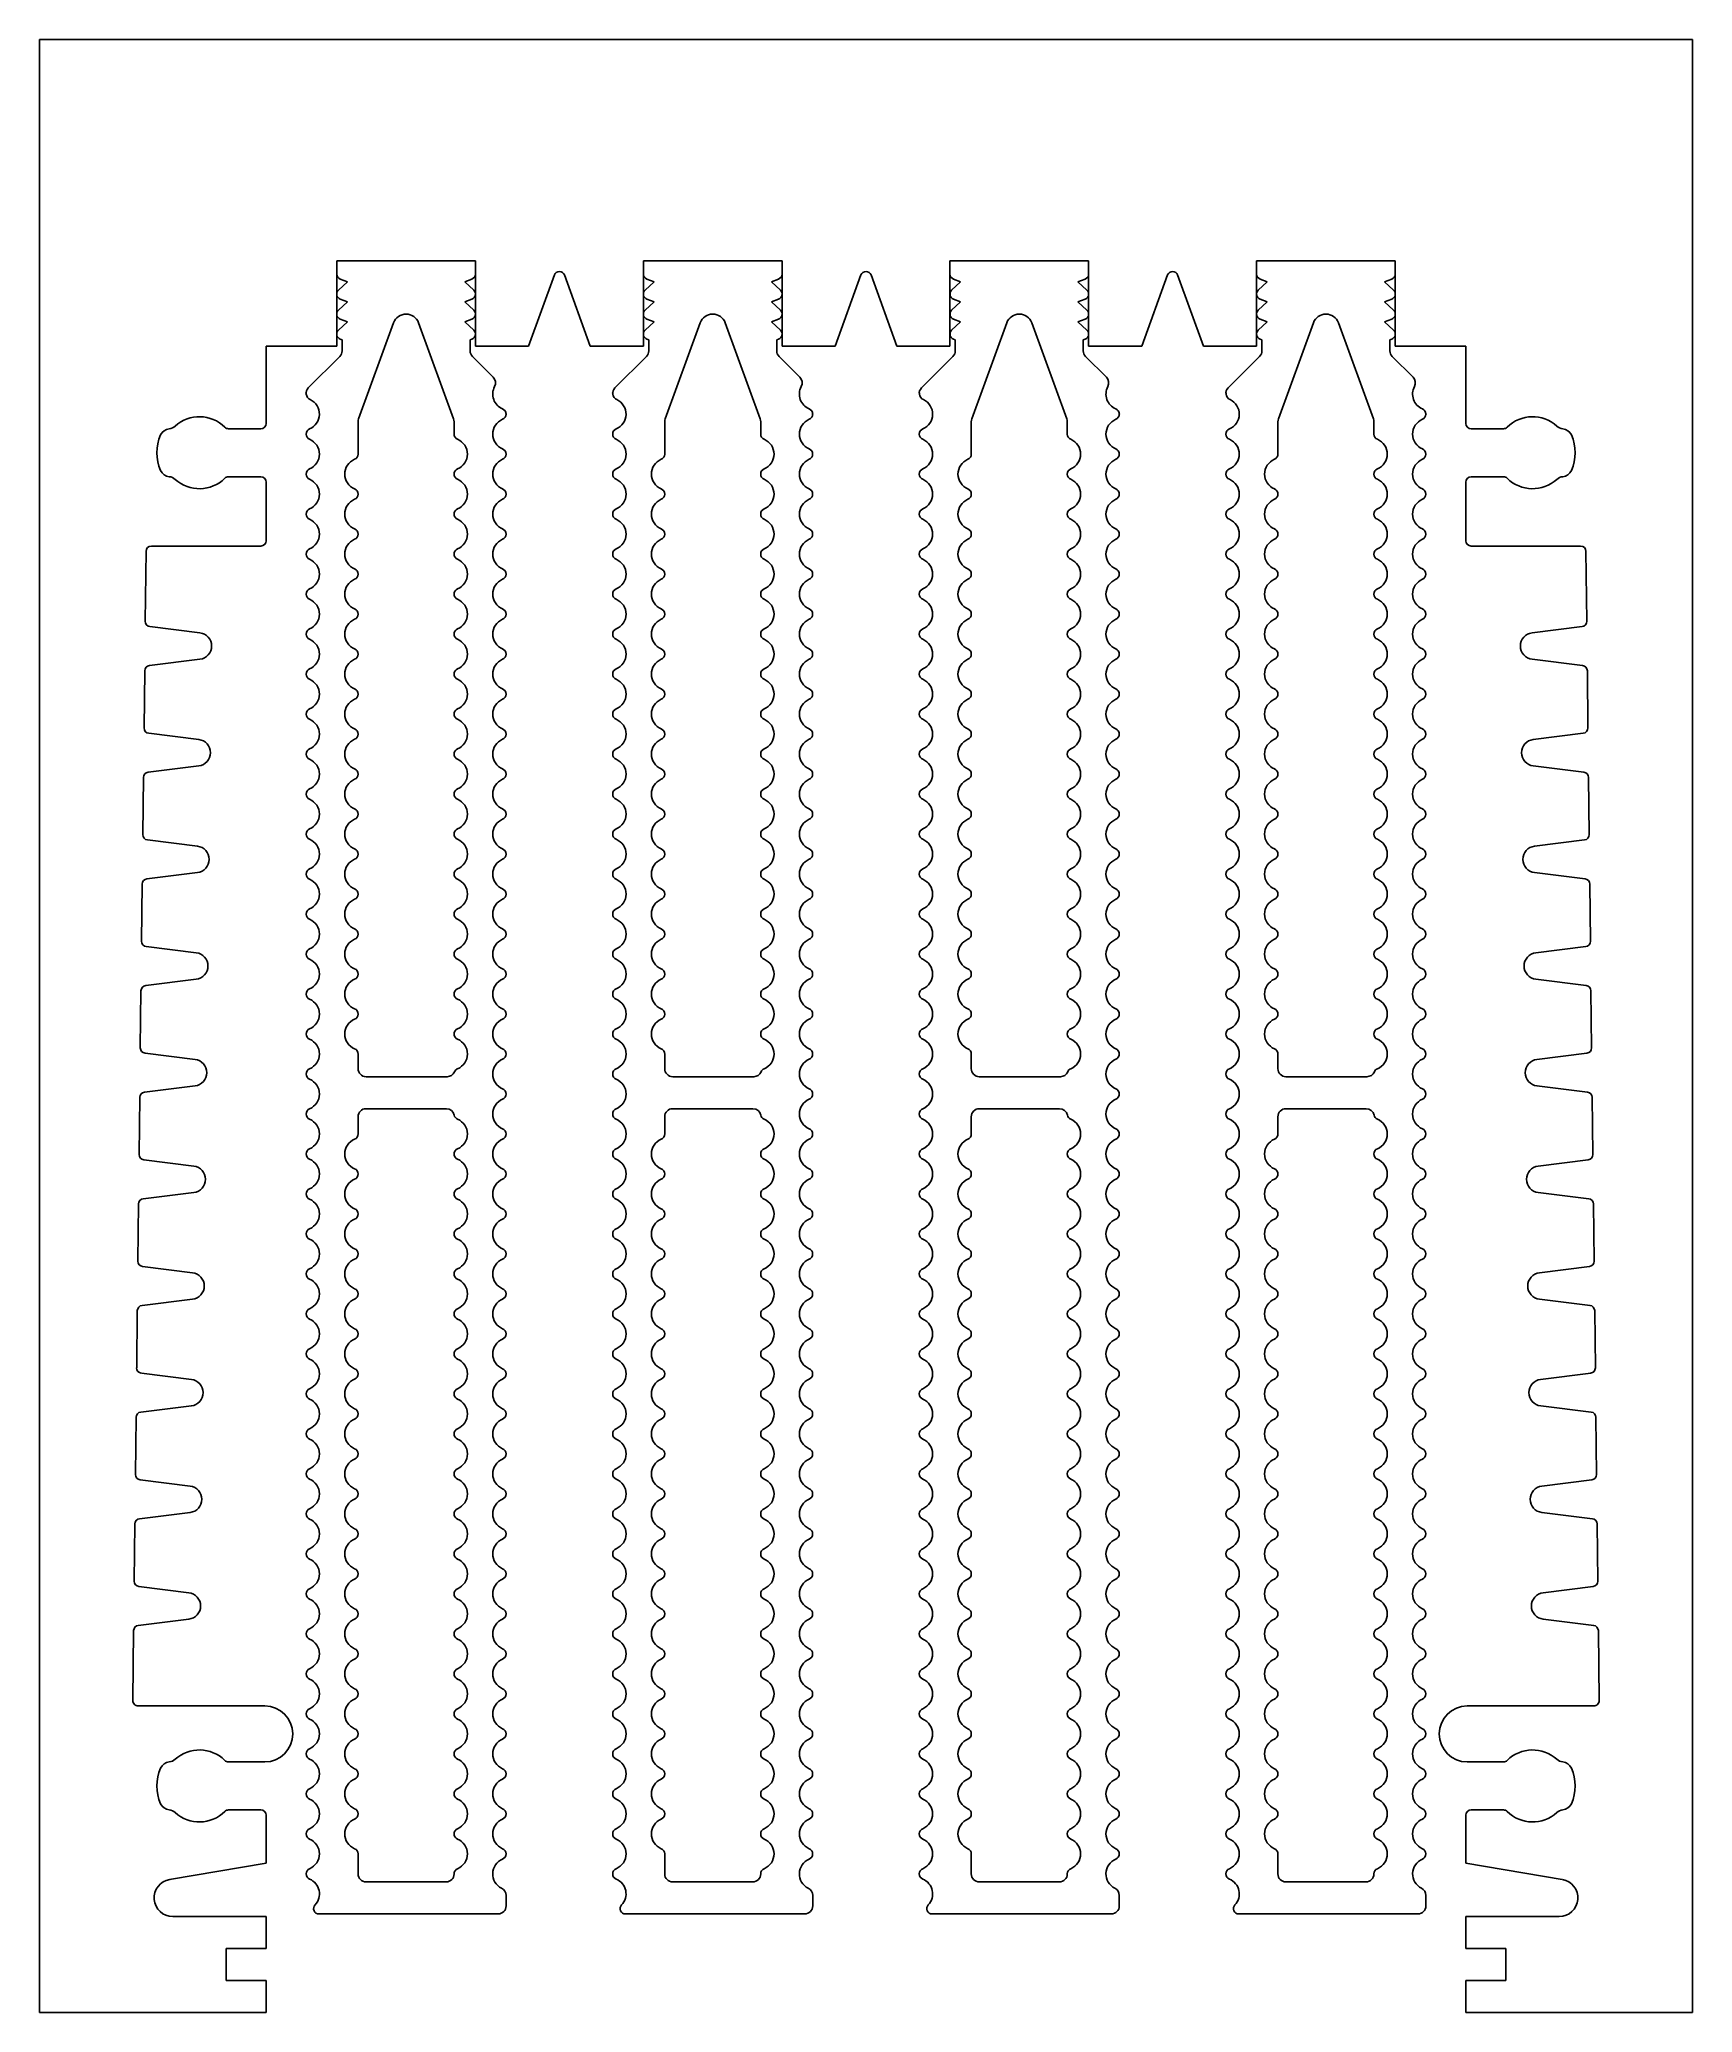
# Model space of a CAD drawing. Extents: x 0 to 240, y 0 to 177.
# Drawn here: x 177.9 to 239.9, y 103.1 to 177.1 of the extents above; entities outside this region: 1.
import ezdxf

# ---------------------------------------------------------------- set-up
doc = ezdxf.new("R2010")
doc.units = 0
doc.header["$LTSCALE"] = 0.5
doc.layers.get('0').update_dxf_attribs({"linetype": 'CONTINUOUS'})

msp = doc.modelspace()

# ---------------------------------------------------------------- linework, layer by layer
for p, q in [((177.898, 103.112), (177.898, 177.112)), ((177.898, 177.112), (239.898, 177.112)), ((239.898, 177.112), (239.898, 103.112)), ((189.048, 168.812), (194.248, 168.812)), ((189.048, 165.612), (189.048, 168.812)), ((189.048, 168.812), (194.248, 168.812)), ((189.048, 168.812), (189.048, 168.312)), ((194.248, 168.812), (194.248, 165.612)), ((194.248, 168.812), (194.248, 168.312)), ((200.548, 165.612), (200.548, 168.812)), ((200.548, 168.812), (205.748, 168.812)), ((200.548, 168.812), (205.748, 168.812)), ((200.548, 168.812), (200.548, 168.312)), ((205.748, 168.812), (205.748, 165.612)), ((205.748, 168.812), (205.748, 168.312)), ((217.248, 168.812), (212.048, 168.812)), ((212.048, 168.812), (212.048, 165.612)), ((212.048, 168.812), (217.248, 168.812)), ((212.048, 168.812), (212.048, 168.312)), ((217.248, 165.612), (217.248, 168.812)), ((217.248, 168.812), (217.248, 168.312)), ((228.748, 168.812), (223.548, 168.812)), ((223.548, 168.812), (223.548, 165.612)), ((223.548, 168.812), (228.748, 168.812)), ((223.548, 168.812), (223.548, 168.312)), ((228.748, 165.612), (228.748, 168.812)), ((228.748, 168.812), (228.748, 168.312)), ((189.448, 168.027), (189.11, 167.708)), ((189.179, 168.125), (189.448, 168.027)), ((194.116, 168.125), (193.848, 168.027)), ((193.848, 168.027), (194.185, 167.708)), ((196.239, 165.612), (197.21, 168.281)), ((198.557, 165.612), (197.586, 168.281)), ((200.948, 168.027), (200.61, 167.708)), ((200.679, 168.125), (200.948, 168.027)), ((205.616, 168.125), (205.348, 168.027)), ((205.348, 168.027), (205.685, 167.708)), ((207.739, 165.612), (208.71, 168.281)), ((210.057, 165.612), (209.086, 168.281)), ((212.448, 168.027), (212.11, 167.708)), ((212.179, 168.125), (212.448, 168.027)), ((217.116, 168.125), (216.848, 168.027)), ((216.848, 168.027), (217.185, 167.708)), ((219.239, 165.612), (220.21, 168.281)), ((221.557, 165.612), (220.586, 168.281)), ((223.948, 168.027), (223.61, 167.708)), ((223.679, 168.125), (223.948, 168.027)), ((228.616, 168.125), (228.348, 168.027)), ((228.348, 168.027), (228.685, 167.708)), ((189.448, 167.277), (189.11, 166.958)), ((189.179, 167.375), (189.448, 167.277)), ((194.116, 167.375), (193.848, 167.277)), ((193.848, 167.277), (194.185, 166.958)), ((200.948, 167.277), (200.61, 166.958)), ((200.679, 167.375), (200.948, 167.277)), ((205.616, 167.375), (205.348, 167.277)), ((205.348, 167.277), (205.685, 166.958)), ((212.448, 167.277), (212.11, 166.958)), ((212.179, 167.375), (212.448, 167.277)), ((217.116, 167.375), (216.848, 167.277)), ((216.848, 167.277), (217.185, 166.958)), ((223.948, 167.277), (223.61, 166.958)), ((223.679, 167.375), (223.948, 167.277)), ((228.616, 167.375), (228.348, 167.277)), ((228.348, 167.277), (228.685, 166.958)), ((189.448, 166.527), (189.11, 166.208)), ((189.179, 166.625), (189.448, 166.527)), ((194.116, 166.625), (193.848, 166.527)), ((193.848, 166.527), (194.185, 166.208)), ((200.948, 166.527), (200.61, 166.208)), ((200.679, 166.625), (200.948, 166.527)), ((205.616, 166.625), (205.348, 166.527)), ((205.348, 166.527), (205.685, 166.208)), ((212.448, 166.527), (212.11, 166.208)), ((212.179, 166.625), (212.448, 166.527)), ((217.116, 166.625), (216.848, 166.527)), ((216.848, 166.527), (217.185, 166.208)), ((223.948, 166.527), (223.61, 166.208)), ((223.679, 166.625), (223.948, 166.527)), ((228.616, 166.625), (228.348, 166.527)), ((228.348, 166.527), (228.685, 166.208)), ((189.179, 165.875), (189.248, 165.85)), ((189.248, 165.85), (189.248, 165.437)), ((191.178, 166.483), (189.866, 162.879)), ((192.118, 166.483), (193.43, 162.879)), ((194.116, 165.875), (194.048, 165.85)), ((194.048, 165.85), (194.048, 165.437)), ((200.679, 165.875), (200.748, 165.85)), ((200.748, 165.85), (200.748, 165.437)), ((202.678, 166.483), (201.366, 162.879)), ((203.618, 166.483), (204.93, 162.879)), ((205.616, 165.875), (205.548, 165.85)), ((205.548, 165.85), (205.548, 165.437)), ((212.179, 165.875), (212.248, 165.85)), ((212.248, 165.85), (212.248, 165.437)), ((214.178, 166.483), (212.866, 162.879)), ((215.118, 166.483), (216.43, 162.879)), ((217.116, 165.875), (217.048, 165.85)), ((217.048, 165.85), (217.048, 165.437)), ((223.679, 165.875), (223.748, 165.85)), ((223.748, 165.85), (223.748, 165.437)), ((225.678, 166.483), (224.366, 162.879)), ((226.618, 166.483), (227.93, 162.879)), ((228.616, 165.875), (228.548, 165.85)), ((228.548, 165.85), (228.548, 165.437)), ((186.398, 165.612), (189.048, 165.612)), ((186.398, 162.712), (186.398, 165.612)), ((189.16, 165.225), (187.977, 164.042)), ((194.136, 165.225), (194.915, 164.446)), ((194.248, 165.612), (196.239, 165.612)), ((198.557, 165.612), (200.548, 165.612)), ((200.66, 165.225), (199.477, 164.042)), ((205.636, 165.225), (206.415, 164.446)), ((205.748, 165.612), (207.739, 165.612)), ((212.048, 165.612), (210.057, 165.612)), ((212.16, 165.225), (210.977, 164.042)), ((217.136, 165.225), (217.915, 164.446)), ((219.239, 165.612), (217.248, 165.612)), ((223.548, 165.612), (221.557, 165.612)), ((223.66, 165.225), (222.477, 164.042)), ((228.636, 165.225), (229.415, 164.446)), ((231.398, 165.612), (228.748, 165.612)), ((231.398, 162.712), (231.398, 165.612)), ((184.99, 162.512), (186.198, 162.512)), ((189.848, 162.776), (189.848, 161.562)), ((193.448, 162.776), (193.448, 162.312)), ((201.348, 162.776), (201.348, 161.562)), ((204.948, 162.776), (204.948, 162.312)), ((212.848, 162.776), (212.848, 161.562)), ((216.448, 162.776), (216.448, 162.312)), ((224.348, 162.776), (224.348, 161.562)), ((227.948, 162.776), (227.948, 162.312)), ((232.806, 162.512), (231.598, 162.512)), ((184.99, 160.712), (186.198, 160.712)), ((232.806, 160.712), (231.598, 160.712)), ((186.398, 158.312), (186.398, 160.512)), ((231.398, 158.312), (231.398, 160.512)), ((181.865, 155.291), (181.895, 157.915)), ((182.095, 158.112), (186.198, 158.112)), ((235.7, 158.112), (231.598, 158.112)), ((235.93, 155.291), (235.9, 157.915)), ((182.041, 155.091), (183.916, 154.859)), ((235.755, 155.091), (233.879, 154.859)), ((181.819, 151.291), (181.844, 153.438)), ((182.02, 153.634), (183.916, 153.866)), ((235.776, 153.634), (233.88, 153.866)), ((235.976, 151.291), (235.952, 153.438)), ((181.995, 151.091), (183.87, 150.859)), ((235.801, 151.091), (233.925, 150.859)), ((181.974, 149.634), (183.87, 149.866)), ((235.822, 149.634), (233.926, 149.866)), ((181.773, 147.291), (181.798, 149.438)), ((236.022, 147.291), (235.997, 149.438)), ((181.949, 147.091), (183.824, 146.859)), ((235.847, 147.091), (233.971, 146.859)), ((181.928, 145.634), (183.824, 145.866)), ((235.868, 145.634), (233.972, 145.866)), ((181.727, 143.291), (181.752, 145.438)), ((236.068, 143.291), (236.043, 145.438)), ((181.903, 143.091), (183.778, 142.859)), ((235.893, 143.091), (234.017, 142.859)), ((181.681, 139.291), (181.706, 141.438)), ((181.882, 141.634), (183.778, 141.866)), ((235.914, 141.634), (234.018, 141.866)), ((236.114, 139.291), (236.089, 141.438)), ((181.857, 139.091), (183.732, 138.859)), ((189.848, 139.062), (189.848, 138.512)), ((201.348, 139.062), (201.348, 138.512)), ((212.848, 139.062), (212.848, 138.512)), ((224.348, 139.062), (224.348, 138.512)), ((235.939, 139.091), (234.063, 138.859)), ((181.836, 137.634), (183.732, 137.866)), ((190.148, 138.212), (193.188, 138.212)), ((201.648, 138.212), (204.688, 138.212)), ((213.148, 138.212), (216.188, 138.212)), ((224.648, 138.212), (227.688, 138.212)), ((235.96, 137.634), (234.064, 137.866)), ((181.635, 135.291), (181.66, 137.438)), ((190.148, 137.012), (193.158, 137.012)), ((201.648, 137.012), (204.658, 137.012)), ((213.148, 137.012), (216.158, 137.012)), ((224.648, 137.012), (227.658, 137.012)), ((236.16, 135.291), (236.135, 137.438)), ((189.848, 136.712), (189.848, 136.062)), ((201.348, 136.712), (201.348, 136.062)), ((212.848, 136.712), (212.848, 136.062)), ((224.348, 136.712), (224.348, 136.062)), ((181.811, 135.091), (183.686, 134.859)), ((235.985, 135.091), (234.109, 134.859)), ((181.589, 131.291), (181.614, 133.438)), ((181.79, 133.634), (183.686, 133.866)), ((236.006, 133.634), (234.11, 133.866)), ((236.206, 131.291), (236.181, 133.438)), ((181.765, 131.091), (183.64, 130.859)), ((236.031, 131.091), (234.155, 130.859)), ((181.744, 129.634), (183.64, 129.866)), ((236.052, 129.634), (234.156, 129.866)), ((181.544, 127.291), (181.568, 129.438)), ((236.252, 127.291), (236.227, 129.438)), ((181.719, 127.091), (183.594, 126.859)), ((236.077, 127.091), (234.201, 126.859)), ((181.698, 125.634), (183.594, 125.866)), ((236.098, 125.634), (234.202, 125.866)), ((181.498, 123.291), (181.522, 125.438)), ((236.298, 123.291), (236.273, 125.438)), ((181.673, 123.091), (183.548, 122.859)), ((236.123, 123.091), (234.247, 122.859)), ((181.452, 119.291), (181.476, 121.438)), ((181.652, 121.634), (183.548, 121.866)), ((236.144, 121.634), (234.248, 121.866)), ((236.344, 119.291), (236.319, 121.438)), ((181.627, 119.091), (183.502, 118.859)), ((236.169, 119.091), (234.293, 118.859)), ((181.606, 117.634), (183.502, 117.866)), ((236.19, 117.634), (234.294, 117.866)), ((181.4, 114.815), (181.43, 117.438)), ((236.395, 114.815), (236.365, 117.438)), ((181.6, 114.612), (186.348, 114.612)), ((236.195, 114.612), (231.448, 114.612)), ((184.99, 112.512), (186.348, 112.512)), ((232.806, 112.512), (231.448, 112.512)), ((184.99, 110.712), (186.198, 110.712)), ((186.398, 110.512), (186.398, 108.712)), ((231.398, 108.712), (231.398, 110.512)), ((231.598, 110.712), (232.806, 110.712)), ((189.848, 109.062), (189.848, 108.312)), ((201.348, 109.062), (201.348, 108.312)), ((212.848, 109.062), (212.848, 108.312)), ((224.348, 109.062), (224.348, 108.312)), ((186.398, 108.712), (182.781, 108.103)), ((235.014, 108.103), (231.398, 108.712)), ((190.148, 108.012), (193.148, 108.012)), ((195.398, 107.506), (195.398, 107.112)), ((201.648, 108.012), (204.648, 108.012)), ((206.898, 107.506), (206.898, 107.112)), ((213.148, 108.012), (216.148, 108.012)), ((218.398, 107.506), (218.398, 107.112)), ((224.648, 108.012), (227.648, 108.012)), ((229.898, 107.506), (229.898, 107.112)), ((182.898, 106.712), (186.398, 106.712)), ((186.398, 106.712), (186.398, 105.512)), ((188.379, 106.812), (195.098, 106.812)), ((199.879, 106.812), (206.598, 106.812)), ((211.379, 106.812), (218.098, 106.812)), ((222.879, 106.812), (229.598, 106.812)), ((231.398, 105.512), (231.398, 106.712)), ((231.398, 106.712), (234.898, 106.712)), ((186.398, 105.512), (184.898, 105.512)), ((184.898, 105.512), (184.898, 104.312)), ((232.898, 105.512), (231.398, 105.512)), ((232.898, 104.312), (232.898, 105.512)), ((184.898, 104.312), (186.398, 104.312)), ((186.398, 104.312), (186.398, 103.112)), ((231.398, 103.112), (231.398, 104.312)), ((231.398, 104.312), (232.898, 104.312)), ((186.398, 103.112), (177.898, 103.112)), ((239.898, 103.112), (231.398, 103.112))]:
    msp.add_line(p, q)
for centre, radius, start, end in [((189.248, 168.312), 0.2, 180, 250), ((194.048, 168.312), 0.2, 290, 0), ((197.398, 168.212), 0.2, 20, 160), ((200.748, 168.312), 0.2, 180, 250), ((205.548, 168.312), 0.2, 290, 0), ((208.898, 168.212), 0.2, 90, 160), ((208.898, 168.212), 0.2, 20, 90), ((212.248, 168.312), 0.2, 180, 250), ((217.048, 168.312), 0.2, 290, 0), ((220.398, 168.212), 0.2, 20, 160), ((223.748, 168.312), 0.2, 180, 250), ((228.548, 168.312), 0.2, 290, 0), ((189.248, 167.562), 0.2, 133.39781, 250), ((194.048, 167.562), 0.2, 290, 46.60219), ((200.748, 167.562), 0.2, 133.39781, 250), ((205.548, 167.562), 0.2, 290, 46.60219), ((212.248, 167.562), 0.2, 133.39781, 250), ((217.048, 167.562), 0.2, 290, 46.60219), ((223.748, 167.562), 0.2, 133.39781, 250), ((228.548, 167.562), 0.2, 290, 46.60219), ((189.248, 166.812), 0.2, 133.39781, 250), ((191.648, 166.312), 0.5, 20, 160), ((194.048, 166.812), 0.2, 290, 46.60219), ((200.748, 166.812), 0.2, 133.39781, 250), ((203.148, 166.312), 0.5, 20, 160), ((205.548, 166.812), 0.2, 290, 46.60219), ((212.248, 166.812), 0.2, 133.39781, 250), ((214.648, 166.312), 0.5, 20, 160), ((217.048, 166.812), 0.2, 290, 46.60219), ((223.748, 166.812), 0.2, 133.39781, 250), ((226.148, 166.312), 0.5, 20, 160), ((228.548, 166.812), 0.2, 290, 46.60219), ((189.248, 166.062), 0.2, 133.39781, 250), ((194.048, 166.062), 0.2, 290, 46.60219), ((200.748, 166.062), 0.2, 133.39781, 250), ((205.548, 166.062), 0.2, 290, 46.60219), ((212.248, 166.062), 0.2, 133.39781, 250), ((217.048, 166.062), 0.2, 290, 46.60219), ((223.748, 166.062), 0.2, 133.39781, 250), ((228.548, 166.062), 0.2, 290, 46.60219), ((188.948, 165.437), 0.3, 315, 0), ((194.348, 165.437), 0.3, 180, 225), ((200.448, 165.437), 0.3, 315, 0), ((205.848, 165.437), 0.3, 180, 225), ((211.948, 165.437), 0.3, 315, 0), ((217.348, 165.437), 0.3, 180, 225), ((223.448, 165.437), 0.3, 315, 0), ((228.848, 165.437), 0.3, 180, 225), ((194.702, 164.234), 0.3, 332.10056, 45), ((206.202, 164.234), 0.3, 332.10056, 45), ((217.702, 164.234), 0.3, 332.10056, 45), ((229.202, 164.234), 0.3, 332.10056, 45), ((188.168, 163.85), 0.271, 135, 244.80081), ((187.798, 163.062), 0.6, 292.61986, 64.80081), ((195.498, 163.812), 0.6, 152.10056, 247.38013), ((199.668, 163.85), 0.271, 135, 244.80081), ((199.298, 163.062), 0.6, 292.61986, 64.80081), ((206.998, 163.812), 0.6, 152.10056, 247.38013), ((211.168, 163.85), 0.271, 135, 244.80081), ((210.798, 163.062), 0.6, 292.61986, 64.80081), ((218.498, 163.812), 0.6, 152.10056, 247.38013), ((222.668, 163.85), 0.271, 135, 244.80081), ((222.298, 163.062), 0.6, 292.61986, 64.80081), ((229.998, 163.812), 0.6, 152.10056, 247.38013), ((183.898, 161.612), 1.35, 45.20868, 132.24961), ((190.148, 162.776), 0.3, 160, 180), ((193.148, 162.776), 0.3, 0, 20), ((195.498, 162.312), 0.6, 112.61987, 247.38013), ((195.185, 163.062), 0.212, 292.61986, 67.38013), ((201.648, 162.776), 0.3, 160, 180), ((204.648, 162.776), 0.3, 0, 20), ((206.998, 162.312), 0.6, 112.61987, 247.38013), ((206.685, 163.062), 0.212, 292.61986, 67.38013), ((213.148, 162.776), 0.3, 160, 180), ((216.148, 162.776), 0.3, 0, 20), ((218.498, 162.312), 0.6, 112.61987, 247.38013), ((218.185, 163.062), 0.212, 292.61986, 67.38013), ((224.648, 162.776), 0.3, 160, 180), ((227.648, 162.776), 0.3, 0, 20), ((229.998, 162.312), 0.6, 112.61987, 247.38013), ((229.685, 163.062), 0.212, 292.61986, 67.38013), ((233.898, 161.612), 1.35, 47.75039, 134.79132), ((183.898, 161.612), 1.6, 155.37568, 204.62432), ((182.807, 162.112), 0.4, 96.15406, 155.37568), ((182.721, 162.908), 0.4, 276.15406, 312.24961), ((184.99, 162.712), 0.2, 225.20868, 270), ((186.198, 162.712), 0.2, 270, 0), ((188.11, 162.312), 0.212, 112.61987, 247.38013), ((187.798, 161.562), 0.6, 292.61986, 67.38013), ((193.66, 162.312), 0.212, 180, 247.38013), ((193.348, 161.562), 0.6, 292.61986, 67.38013), ((199.61, 162.312), 0.212, 112.61987, 247.38013), ((199.298, 161.562), 0.6, 292.61986, 67.38013), ((205.16, 162.312), 0.212, 180, 247.38013), ((204.848, 161.562), 0.6, 292.61986, 67.38013), ((211.11, 162.312), 0.212, 112.61987, 247.38013), ((210.798, 161.562), 0.6, 292.61986, 67.38013), ((216.66, 162.312), 0.212, 180, 247.38013), ((216.348, 161.562), 0.6, 292.61986, 67.38013), ((222.61, 162.312), 0.212, 112.61987, 247.38013), ((222.298, 161.562), 0.6, 292.61986, 67.38013), ((228.16, 162.312), 0.212, 180, 247.38013), ((227.848, 161.562), 0.6, 292.61986, 67.38013), ((231.598, 162.712), 0.2, 180, 270), ((232.806, 162.712), 0.2, 270, 314.79132), ((235.074, 162.908), 0.4, 227.75039, 263.84594), ((234.989, 162.112), 0.4, 24.62432, 83.84594), ((233.898, 161.612), 1.6, 335.37568, 24.62432), ((189.948, 160.812), 0.6, 112.61987, 247.38013), ((189.635, 161.562), 0.212, 292.61986, 0), ((195.498, 160.812), 0.6, 112.61987, 247.38013), ((195.185, 161.562), 0.212, 292.61986, 67.38013), ((201.448, 160.812), 0.6, 112.61987, 247.38013), ((201.135, 161.562), 0.212, 292.61986, 0), ((206.998, 160.812), 0.6, 112.61987, 247.38013), ((206.685, 161.562), 0.212, 292.61986, 67.38013), ((212.948, 160.812), 0.6, 112.61987, 247.38013), ((212.635, 161.562), 0.212, 292.61986, 0), ((218.498, 160.812), 0.6, 112.61987, 247.38013), ((218.185, 161.562), 0.212, 292.61986, 67.38013), ((224.448, 160.812), 0.6, 112.61987, 247.38013), ((224.135, 161.562), 0.212, 292.61986, 0), ((229.998, 160.812), 0.6, 112.61987, 247.38013), ((229.685, 161.562), 0.212, 292.61986, 67.38013), ((182.807, 161.112), 0.4, 204.62432, 263.84594), ((182.721, 160.317), 0.4, 47.75039, 83.84594), ((183.898, 161.612), 1.35, 227.75039, 314.79132), ((184.99, 160.512), 0.2, 90, 134.79132), ((184.99, 160.512), 0.2, 90, 134.79132), ((186.198, 160.512), 0.2, 0, 90), ((188.11, 160.812), 0.212, 112.61987, 247.38013), ((187.798, 160.062), 0.6, 292.61986, 67.38013), ((193.66, 160.812), 0.212, 112.61987, 247.38013), ((193.348, 160.062), 0.6, 292.61986, 67.38013), ((199.61, 160.812), 0.212, 112.61987, 247.38013), ((199.298, 160.062), 0.6, 292.61986, 67.38013), ((205.16, 160.812), 0.212, 112.61987, 247.38013), ((204.848, 160.062), 0.6, 292.61986, 67.38013), ((211.11, 160.812), 0.212, 112.61987, 247.38013), ((210.798, 160.062), 0.6, 292.61986, 67.38013), ((216.66, 160.812), 0.212, 112.61987, 247.38013), ((216.348, 160.062), 0.6, 292.61986, 67.38013), ((222.61, 160.812), 0.212, 112.61987, 247.38013), ((222.298, 160.062), 0.6, 292.61986, 67.38013), ((228.16, 160.812), 0.212, 112.61987, 247.38013), ((227.848, 160.062), 0.6, 292.61986, 67.38013), ((231.598, 160.512), 0.2, 90, 180), ((232.806, 160.512), 0.2, 45.20868, 90), ((232.806, 160.512), 0.2, 45.20868, 90), ((233.898, 161.612), 1.35, 225.20868, 312.24961), ((235.074, 160.317), 0.4, 96.15406, 132.24961), ((234.989, 161.112), 0.4, 276.15406, 335.37568), ((189.948, 159.312), 0.6, 112.61987, 247.38013), ((189.635, 160.062), 0.212, 292.61986, 67.38013), ((195.498, 159.312), 0.6, 112.61987, 247.38013), ((195.185, 160.062), 0.212, 292.61986, 67.38013), ((201.448, 159.312), 0.6, 112.61987, 247.38013), ((201.135, 160.062), 0.212, 292.61986, 67.38013), ((206.998, 159.312), 0.6, 112.61987, 247.38013), ((206.685, 160.062), 0.212, 292.61986, 67.38013), ((212.948, 159.312), 0.6, 112.61987, 247.38013), ((212.635, 160.062), 0.212, 292.61986, 67.38013), ((218.498, 159.312), 0.6, 112.61987, 247.38013), ((218.185, 160.062), 0.212, 292.61986, 67.38013), ((224.448, 159.312), 0.6, 112.61987, 247.38013), ((224.135, 160.062), 0.212, 292.61986, 67.38013), ((229.998, 159.312), 0.6, 112.61987, 247.38013), ((229.685, 160.062), 0.212, 292.61986, 67.38013), ((188.11, 159.312), 0.212, 112.61987, 247.38013), ((187.798, 158.562), 0.6, 292.61986, 67.38013), ((193.66, 159.312), 0.212, 112.61987, 247.38013), ((193.348, 158.562), 0.6, 292.61986, 67.38013), ((199.61, 159.312), 0.212, 112.61987, 247.38013), ((199.298, 158.562), 0.6, 292.61986, 67.38013), ((205.16, 159.312), 0.212, 112.61987, 247.38013), ((204.848, 158.562), 0.6, 292.61986, 67.38013), ((211.11, 159.312), 0.212, 112.61987, 247.38013), ((210.798, 158.562), 0.6, 292.61986, 67.38013), ((216.66, 159.312), 0.212, 112.61987, 247.38013), ((216.348, 158.562), 0.6, 292.61986, 67.38013), ((222.61, 159.312), 0.212, 112.61987, 247.38013), ((222.298, 158.562), 0.6, 292.61986, 67.38013), ((228.16, 159.312), 0.212, 112.61987, 247.38013), ((227.848, 158.562), 0.6, 292.61986, 67.38013), ((189.948, 157.812), 0.6, 112.61987, 247.38013), ((189.635, 158.562), 0.212, 292.61986, 67.38013), ((195.498, 157.812), 0.6, 112.61987, 247.38013), ((195.185, 158.562), 0.212, 292.61986, 67.38013), ((201.448, 157.812), 0.6, 112.61987, 247.38013), ((201.135, 158.562), 0.212, 292.61986, 67.38013), ((206.998, 157.812), 0.6, 112.61987, 247.38013), ((206.685, 158.562), 0.212, 292.61986, 67.38013), ((212.948, 157.812), 0.6, 112.61987, 247.38013), ((212.635, 158.562), 0.212, 292.61986, 67.38013), ((218.498, 157.812), 0.6, 112.61987, 247.38013), ((218.185, 158.562), 0.212, 292.61986, 67.38013), ((224.448, 157.812), 0.6, 112.61987, 247.38013), ((224.135, 158.562), 0.212, 292.61986, 67.38013), ((229.998, 157.812), 0.6, 112.61987, 247.38013), ((229.685, 158.562), 0.212, 292.61986, 67.38013), ((182.095, 157.912), 0.2, 90, 179.34146), ((186.198, 158.312), 0.2, 270, 0), ((188.11, 157.812), 0.212, 112.61987, 247.38013), ((193.66, 157.812), 0.212, 112.61987, 247.38013), ((199.61, 157.812), 0.212, 112.61987, 247.38013), ((205.16, 157.812), 0.212, 112.61987, 247.38013), ((211.11, 157.812), 0.212, 112.61987, 247.38013), ((216.66, 157.812), 0.212, 112.61987, 247.38013), ((222.61, 157.812), 0.212, 112.61987, 247.38013), ((228.16, 157.812), 0.212, 112.61987, 247.38013), ((231.598, 158.312), 0.2, 180, 270), ((235.7, 157.912), 0.2, 0.65854, 90), ((187.798, 157.062), 0.6, 292.61986, 67.38013), ((189.635, 157.062), 0.212, 292.61986, 67.38013), ((193.348, 157.062), 0.6, 292.61986, 67.38013), ((195.185, 157.062), 0.212, 292.61986, 67.38013), ((199.298, 157.062), 0.6, 292.61986, 67.38013), ((201.135, 157.062), 0.212, 292.61986, 67.38013), ((204.848, 157.062), 0.6, 292.61986, 67.38013), ((206.685, 157.062), 0.212, 292.61986, 67.38013), ((210.798, 157.062), 0.6, 292.61986, 67.38013), ((212.635, 157.062), 0.212, 292.61986, 67.38013), ((216.348, 157.062), 0.6, 292.61986, 67.38013), ((218.185, 157.062), 0.212, 292.61986, 67.38013), ((222.298, 157.062), 0.6, 292.61986, 67.38013), ((224.135, 157.062), 0.212, 292.61986, 67.38013), ((227.848, 157.062), 0.6, 292.61986, 67.38013), ((229.685, 157.062), 0.212, 292.61986, 67.38013), ((188.11, 156.312), 0.212, 112.61987, 247.38013), ((189.948, 156.312), 0.6, 112.61987, 247.38013), ((193.66, 156.312), 0.212, 112.61987, 247.38013), ((195.498, 156.312), 0.6, 112.61987, 247.38013), ((199.61, 156.312), 0.212, 112.61987, 247.38013), ((201.448, 156.312), 0.6, 112.61987, 247.38013), ((205.16, 156.312), 0.212, 112.61987, 247.38013), ((206.998, 156.312), 0.6, 112.61987, 247.38013), ((211.11, 156.312), 0.212, 112.61987, 247.38013), ((212.948, 156.312), 0.6, 112.61987, 247.38013), ((216.66, 156.312), 0.212, 112.61987, 247.38013), ((218.498, 156.312), 0.6, 112.61987, 247.38013), ((222.61, 156.312), 0.212, 112.61987, 247.38013), ((224.448, 156.312), 0.6, 112.61987, 247.38013), ((228.16, 156.312), 0.212, 112.61987, 247.38013), ((229.998, 156.312), 0.6, 112.61987, 247.38013), ((187.798, 155.562), 0.6, 292.61986, 67.38013), ((189.635, 155.562), 0.212, 292.61986, 67.38013), ((193.348, 155.562), 0.6, 292.61986, 67.38013), ((195.185, 155.562), 0.212, 292.61986, 67.38013), ((199.298, 155.562), 0.6, 292.61986, 67.38013), ((201.135, 155.562), 0.212, 292.61986, 67.38013), ((204.848, 155.562), 0.6, 292.61986, 67.38013), ((206.685, 155.562), 0.212, 292.61986, 67.38013), ((210.798, 155.562), 0.6, 292.61986, 67.38013), ((212.635, 155.562), 0.212, 292.61986, 67.38013), ((216.348, 155.562), 0.6, 292.61986, 67.38013), ((218.185, 155.562), 0.212, 292.61986, 67.38013), ((222.298, 155.562), 0.6, 292.61986, 67.38013), ((224.135, 155.562), 0.212, 292.61986, 67.38013), ((227.848, 155.562), 0.6, 292.61986, 67.38013), ((229.685, 155.562), 0.212, 292.61986, 67.38013), ((182.065, 155.289), 0.2, 179.34146, 262.95287), ((183.855, 154.362), 0.5, 276.98901, 82.95287), ((188.11, 154.812), 0.212, 112.61987, 247.38013), ((189.948, 154.812), 0.6, 112.61987, 247.38013), ((193.66, 154.812), 0.212, 112.61987, 247.38013), ((195.498, 154.812), 0.6, 112.61987, 247.38013), ((199.61, 154.812), 0.212, 112.61987, 247.38013), ((201.448, 154.812), 0.6, 112.61987, 247.38013), ((205.16, 154.812), 0.212, 112.61987, 247.38013), ((206.998, 154.812), 0.6, 112.61987, 247.38013), ((211.11, 154.812), 0.212, 112.61987, 247.38013), ((212.948, 154.812), 0.6, 112.61987, 247.38013), ((216.66, 154.812), 0.212, 112.61987, 247.38013), ((218.498, 154.812), 0.6, 112.61987, 247.38013), ((222.61, 154.812), 0.212, 112.61987, 247.38013), ((224.448, 154.812), 0.6, 112.61987, 247.38013), ((228.16, 154.812), 0.212, 112.61987, 247.38013), ((229.998, 154.812), 0.6, 112.61987, 247.38013), ((233.941, 154.362), 0.5, 97.04713, 263.01099), ((235.73, 155.289), 0.2, 277.04713, 0.65854), ((187.798, 154.062), 0.6, 292.61986, 67.38013), ((189.635, 154.062), 0.212, 292.61986, 67.38013), ((193.348, 154.062), 0.6, 292.61986, 67.38013), ((195.185, 154.062), 0.212, 292.61986, 67.38013), ((199.298, 154.062), 0.6, 292.61986, 67.38013), ((201.135, 154.062), 0.212, 292.61986, 67.38013), ((204.848, 154.062), 0.6, 292.61986, 67.38013), ((206.685, 154.062), 0.212, 292.61986, 67.38013), ((210.798, 154.062), 0.6, 292.61986, 67.38013), ((212.635, 154.062), 0.212, 292.61986, 67.38013), ((216.348, 154.062), 0.6, 292.61986, 67.38013), ((218.185, 154.062), 0.212, 292.61986, 67.38013), ((222.298, 154.062), 0.6, 292.61986, 67.38013), ((224.135, 154.062), 0.212, 292.61986, 67.38013), ((227.848, 154.062), 0.6, 292.61986, 67.38013), ((229.685, 154.062), 0.212, 292.61986, 67.38013), ((182.044, 153.435), 0.2, 96.98901, 179.34146), ((188.11, 153.312), 0.212, 112.61987, 247.38013), ((189.948, 153.312), 0.6, 112.61987, 247.38013), ((193.66, 153.312), 0.212, 112.61987, 247.38013), ((195.498, 153.312), 0.6, 112.61987, 247.38013), ((199.61, 153.312), 0.212, 112.61987, 247.38013), ((201.448, 153.312), 0.6, 112.61987, 247.38013), ((205.16, 153.312), 0.212, 112.61987, 247.38013), ((206.998, 153.312), 0.6, 112.61987, 247.38013), ((211.11, 153.312), 0.212, 112.61987, 247.38013), ((212.948, 153.312), 0.6, 112.61987, 247.38013), ((216.66, 153.312), 0.212, 112.61987, 247.38013), ((218.498, 153.312), 0.6, 112.61987, 247.38013), ((222.61, 153.312), 0.212, 112.61987, 247.38013), ((224.448, 153.312), 0.6, 112.61987, 247.38013), ((228.16, 153.312), 0.212, 112.61987, 247.38013), ((229.998, 153.312), 0.6, 112.61987, 247.38013), ((235.752, 153.435), 0.2, 0.65854, 83.01099), ((187.798, 152.562), 0.6, 292.61986, 67.38013), ((189.635, 152.562), 0.212, 292.61986, 67.38013), ((193.348, 152.562), 0.6, 292.61986, 67.38013), ((195.185, 152.562), 0.212, 292.61986, 67.38013), ((199.298, 152.562), 0.6, 292.61986, 67.38013), ((201.135, 152.562), 0.212, 292.61986, 67.38013), ((204.848, 152.562), 0.6, 292.61986, 67.38013), ((206.685, 152.562), 0.212, 292.61986, 67.38013), ((210.798, 152.562), 0.6, 292.61986, 67.38013), ((212.635, 152.562), 0.212, 292.61986, 67.38013), ((216.348, 152.562), 0.6, 292.61986, 67.38013), ((218.185, 152.562), 0.212, 292.61986, 67.38013), ((222.298, 152.562), 0.6, 292.61986, 67.38013), ((224.135, 152.562), 0.212, 292.61986, 67.38013), ((227.848, 152.562), 0.6, 292.61986, 67.38013), ((229.685, 152.562), 0.212, 292.61986, 67.38013), ((188.11, 151.812), 0.212, 112.61987, 247.38013), ((189.948, 151.812), 0.6, 112.61987, 247.38013), ((193.66, 151.812), 0.212, 112.61987, 247.38013), ((195.498, 151.812), 0.6, 112.61987, 247.38013), ((199.61, 151.812), 0.212, 112.61987, 247.38013), ((201.448, 151.812), 0.6, 112.61987, 247.38013), ((205.16, 151.812), 0.212, 112.61987, 247.38013), ((206.998, 151.812), 0.6, 112.61987, 247.38013), ((211.11, 151.812), 0.212, 112.61987, 247.38013), ((212.948, 151.812), 0.6, 112.61987, 247.38013), ((216.66, 151.812), 0.212, 112.61987, 247.38013), ((218.498, 151.812), 0.6, 112.61987, 247.38013), ((222.61, 151.812), 0.212, 112.61987, 247.38013), ((224.448, 151.812), 0.6, 112.61987, 247.38013), ((228.16, 151.812), 0.212, 112.61987, 247.38013), ((229.998, 151.812), 0.6, 112.61987, 247.38013), ((182.019, 151.289), 0.2, 179.34146, 262.95287), ((187.798, 151.062), 0.6, 292.61986, 67.38013), ((189.635, 151.062), 0.212, 292.61986, 67.38013), ((193.348, 151.062), 0.6, 292.61986, 67.38013), ((195.185, 151.062), 0.212, 292.61986, 67.38013), ((199.298, 151.062), 0.6, 292.61986, 67.38013), ((201.135, 151.062), 0.212, 292.61986, 67.38013), ((204.848, 151.062), 0.6, 292.61986, 67.38013), ((206.685, 151.062), 0.212, 292.61986, 67.38013), ((210.798, 151.062), 0.6, 292.61986, 67.38013), ((212.635, 151.062), 0.212, 292.61986, 67.38013), ((216.348, 151.062), 0.6, 292.61986, 67.38013), ((218.185, 151.062), 0.212, 292.61986, 67.38013), ((222.298, 151.062), 0.6, 292.61986, 67.38013), ((224.135, 151.062), 0.212, 292.61986, 67.38013), ((227.848, 151.062), 0.6, 292.61986, 67.38013), ((229.685, 151.062), 0.212, 292.61986, 67.38013), ((235.776, 151.289), 0.2, 277.04713, 0.65854), ((183.809, 150.362), 0.5, 276.98901, 82.95287), ((188.11, 150.312), 0.212, 112.61987, 247.38013), ((189.948, 150.312), 0.6, 112.61987, 247.38013), ((193.66, 150.312), 0.212, 112.61987, 247.38013), ((195.498, 150.312), 0.6, 112.61987, 247.38013), ((199.61, 150.312), 0.212, 112.61987, 247.38013), ((201.448, 150.312), 0.6, 112.61987, 247.38013), ((205.16, 150.312), 0.212, 112.61987, 247.38013), ((206.998, 150.312), 0.6, 112.61987, 247.38013), ((211.11, 150.312), 0.212, 112.61987, 247.38013), ((212.948, 150.312), 0.6, 112.61987, 247.38013), ((216.66, 150.312), 0.212, 112.61987, 247.38013), ((218.498, 150.312), 0.6, 112.61987, 247.38013), ((222.61, 150.312), 0.212, 112.61987, 247.38013), ((224.448, 150.312), 0.6, 112.61987, 247.38013), ((228.16, 150.312), 0.212, 112.61987, 247.38013), ((229.998, 150.312), 0.6, 112.61987, 247.38013), ((233.987, 150.362), 0.5, 97.04713, 263.01099), ((181.998, 149.435), 0.2, 96.98901, 179.34146), ((187.798, 149.562), 0.6, 292.61986, 67.38013), ((189.635, 149.562), 0.212, 292.61986, 67.38013), ((193.348, 149.562), 0.6, 292.61986, 67.38013), ((195.185, 149.562), 0.212, 292.61986, 67.38013), ((199.298, 149.562), 0.6, 292.61986, 67.38013), ((201.135, 149.562), 0.212, 292.61986, 67.38013), ((204.848, 149.562), 0.6, 292.61986, 67.38013), ((206.685, 149.562), 0.212, 292.61986, 67.38013), ((210.798, 149.562), 0.6, 292.61986, 67.38013), ((212.635, 149.562), 0.212, 292.61986, 67.38013), ((216.348, 149.562), 0.6, 292.61986, 67.38013), ((218.185, 149.562), 0.212, 292.61986, 67.38013), ((222.298, 149.562), 0.6, 292.61986, 67.38013), ((224.135, 149.562), 0.212, 292.61986, 67.38013), ((227.848, 149.562), 0.6, 292.61986, 67.38013), ((229.685, 149.562), 0.212, 292.61986, 67.38013), ((235.797, 149.435), 0.2, 0.65854, 83.01099), ((188.11, 148.812), 0.212, 112.61987, 247.38013), ((189.948, 148.812), 0.6, 112.61987, 247.38013), ((193.66, 148.812), 0.212, 112.61987, 247.38013), ((195.498, 148.812), 0.6, 112.61987, 247.38013), ((199.61, 148.812), 0.212, 112.61987, 247.38013), ((201.448, 148.812), 0.6, 112.61987, 247.38013), ((205.16, 148.812), 0.212, 112.61987, 247.38013), ((206.998, 148.812), 0.6, 112.61987, 247.38013), ((211.11, 148.812), 0.212, 112.61987, 247.38013), ((212.948, 148.812), 0.6, 112.61987, 247.38013), ((216.66, 148.812), 0.212, 112.61987, 247.38013), ((218.498, 148.812), 0.6, 112.61987, 247.38013), ((222.61, 148.812), 0.212, 112.61987, 247.38013), ((224.448, 148.812), 0.6, 112.61987, 247.38013), ((228.16, 148.812), 0.212, 112.61987, 247.38013), ((229.998, 148.812), 0.6, 112.61987, 247.38013), ((187.798, 148.062), 0.6, 292.61986, 67.38013), ((189.635, 148.062), 0.212, 292.61986, 67.38013), ((193.348, 148.062), 0.6, 292.61986, 67.38013), ((195.185, 148.062), 0.212, 292.61986, 67.38013), ((199.298, 148.062), 0.6, 292.61986, 67.38013), ((201.135, 148.062), 0.212, 292.61986, 67.38013), ((204.848, 148.062), 0.6, 292.61986, 67.38013), ((206.685, 148.062), 0.212, 292.61986, 67.38013), ((210.798, 148.062), 0.6, 292.61986, 67.38013), ((212.635, 148.062), 0.212, 292.61986, 67.38013), ((216.348, 148.062), 0.6, 292.61986, 67.38013), ((218.185, 148.062), 0.212, 292.61986, 67.38013), ((222.298, 148.062), 0.6, 292.61986, 67.38013), ((224.135, 148.062), 0.212, 292.61986, 67.38013), ((227.848, 148.062), 0.6, 292.61986, 67.38013), ((229.685, 148.062), 0.212, 292.61986, 67.38013), ((181.973, 147.289), 0.2, 179.34146, 262.95287), ((188.11, 147.312), 0.212, 112.61987, 247.38013), ((189.948, 147.312), 0.6, 112.61987, 247.38013), ((193.66, 147.312), 0.212, 112.61987, 247.38013), ((195.498, 147.312), 0.6, 112.61987, 247.38013), ((199.61, 147.312), 0.212, 112.61987, 247.38013), ((201.448, 147.312), 0.6, 112.61987, 247.38013), ((205.16, 147.312), 0.212, 112.61987, 247.38013), ((206.998, 147.312), 0.6, 112.61987, 247.38013), ((211.11, 147.312), 0.212, 112.61987, 247.38013), ((212.948, 147.312), 0.6, 112.61987, 247.38013), ((216.66, 147.312), 0.212, 112.61987, 247.38013), ((218.498, 147.312), 0.6, 112.61987, 247.38013), ((222.61, 147.312), 0.212, 112.61987, 247.38013), ((224.448, 147.312), 0.6, 112.61987, 247.38013), ((228.16, 147.312), 0.212, 112.61987, 247.38013), ((229.998, 147.312), 0.6, 112.61987, 247.38013), ((235.822, 147.289), 0.2, 277.04713, 0.65854), ((183.763, 146.362), 0.5, 276.98901, 82.95287), ((187.798, 146.562), 0.6, 292.61986, 67.38013), ((189.635, 146.562), 0.212, 292.61986, 67.38013), ((193.348, 146.562), 0.6, 292.61986, 67.38013), ((195.185, 146.562), 0.212, 292.61986, 67.38013), ((199.298, 146.562), 0.6, 292.61986, 67.38013), ((201.135, 146.562), 0.212, 292.61986, 67.38013), ((204.848, 146.562), 0.6, 292.61986, 67.38013), ((206.685, 146.562), 0.212, 292.61986, 67.38013), ((210.798, 146.562), 0.6, 292.61986, 67.38013), ((212.635, 146.562), 0.212, 292.61986, 67.38013), ((216.348, 146.562), 0.6, 292.61986, 67.38013), ((218.185, 146.562), 0.212, 292.61986, 67.38013), ((222.298, 146.562), 0.6, 292.61986, 67.38013), ((224.135, 146.562), 0.212, 292.61986, 67.38013), ((227.848, 146.562), 0.6, 292.61986, 67.38013), ((229.685, 146.562), 0.212, 292.61986, 67.38013), ((234.033, 146.362), 0.5, 97.04713, 263.01099), ((188.11, 145.812), 0.212, 112.61987, 247.38013), ((189.948, 145.812), 0.6, 112.61987, 247.38013), ((193.66, 145.812), 0.212, 112.61987, 247.38013), ((195.498, 145.812), 0.6, 112.61987, 247.38013), ((199.61, 145.812), 0.212, 112.61987, 247.38013), ((201.448, 145.812), 0.6, 112.61987, 247.38013), ((205.16, 145.812), 0.212, 112.61987, 247.38013), ((206.998, 145.812), 0.6, 112.61987, 247.38013), ((211.11, 145.812), 0.212, 112.61987, 247.38013), ((212.948, 145.812), 0.6, 112.61987, 247.38013), ((216.66, 145.812), 0.212, 112.61987, 247.38013), ((218.498, 145.812), 0.6, 112.61987, 247.38013), ((222.61, 145.812), 0.212, 112.61987, 247.38013), ((224.448, 145.812), 0.6, 112.61987, 247.38013), ((228.16, 145.812), 0.212, 112.61987, 247.38013), ((229.998, 145.812), 0.6, 112.61987, 247.38013), ((181.952, 145.435), 0.2, 96.98901, 179.34146), ((187.798, 145.062), 0.6, 292.61986, 67.38013), ((189.635, 145.062), 0.212, 292.61986, 67.38013), ((193.348, 145.062), 0.6, 292.61986, 67.38013), ((195.185, 145.062), 0.212, 292.61986, 67.38013), ((199.298, 145.062), 0.6, 292.61986, 67.38013), ((201.135, 145.062), 0.212, 292.61986, 67.38013), ((204.848, 145.062), 0.6, 292.61986, 67.38013), ((206.685, 145.062), 0.212, 292.61986, 67.38013), ((210.798, 145.062), 0.6, 292.61986, 67.38013), ((212.635, 145.062), 0.212, 292.61986, 67.38013), ((216.348, 145.062), 0.6, 292.61986, 67.38013), ((218.185, 145.062), 0.212, 292.61986, 67.38013), ((222.298, 145.062), 0.6, 292.61986, 67.38013), ((224.135, 145.062), 0.212, 292.61986, 67.38013), ((227.848, 145.062), 0.6, 292.61986, 67.38013), ((229.685, 145.062), 0.212, 292.61986, 67.38013), ((235.843, 145.435), 0.2, 0.65854, 83.01099), ((188.11, 144.312), 0.212, 112.61987, 247.38013), ((189.948, 144.312), 0.6, 112.61987, 247.38013), ((193.66, 144.312), 0.212, 112.61987, 247.38013), ((195.498, 144.312), 0.6, 112.61987, 247.38013), ((199.61, 144.312), 0.212, 112.61987, 247.38013), ((201.448, 144.312), 0.6, 112.61987, 247.38013), ((205.16, 144.312), 0.212, 112.61987, 247.38013), ((206.998, 144.312), 0.6, 112.61987, 247.38013), ((211.11, 144.312), 0.212, 112.61987, 247.38013), ((212.948, 144.312), 0.6, 112.61987, 247.38013), ((216.66, 144.312), 0.212, 112.61987, 247.38013), ((218.498, 144.312), 0.6, 112.61987, 247.38013), ((222.61, 144.312), 0.212, 112.61987, 247.38013), ((224.448, 144.312), 0.6, 112.61987, 247.38013), ((228.16, 144.312), 0.212, 112.61987, 247.38013), ((229.998, 144.312), 0.6, 112.61987, 247.38013), ((187.798, 143.562), 0.6, 292.61986, 67.38013), ((189.635, 143.562), 0.212, 292.61986, 67.38013), ((193.348, 143.562), 0.6, 292.61986, 67.38013), ((195.185, 143.562), 0.212, 292.61986, 67.38013), ((199.298, 143.562), 0.6, 292.61986, 67.38013), ((201.135, 143.562), 0.212, 292.61986, 67.38013), ((204.848, 143.562), 0.6, 292.61986, 67.38013), ((206.685, 143.562), 0.212, 292.61986, 67.38013), ((210.798, 143.562), 0.6, 292.61986, 67.38013), ((212.635, 143.562), 0.212, 292.61986, 67.38013), ((216.348, 143.562), 0.6, 292.61986, 67.38013), ((218.185, 143.562), 0.212, 292.61986, 67.38013), ((222.298, 143.562), 0.6, 292.61986, 67.38013), ((224.135, 143.562), 0.212, 292.61986, 67.38013), ((227.848, 143.562), 0.6, 292.61986, 67.38013), ((229.685, 143.562), 0.212, 292.61986, 67.38013), ((181.927, 143.289), 0.2, 179.34146, 262.95287), ((183.717, 142.362), 0.5, 276.98901, 82.95287), ((188.11, 142.812), 0.212, 112.61987, 247.38013), ((189.948, 142.812), 0.6, 112.61987, 247.38013), ((193.66, 142.812), 0.212, 112.61987, 247.38013), ((195.498, 142.812), 0.6, 112.61987, 247.38013), ((199.61, 142.812), 0.212, 112.61987, 247.38013), ((201.448, 142.812), 0.6, 112.61987, 247.38013), ((205.16, 142.812), 0.212, 112.61987, 247.38013), ((206.998, 142.812), 0.6, 112.61987, 247.38013), ((211.11, 142.812), 0.212, 112.61987, 247.38013), ((212.948, 142.812), 0.6, 112.61987, 247.38013), ((216.66, 142.812), 0.212, 112.61987, 247.38013), ((218.498, 142.812), 0.6, 112.61987, 247.38013), ((222.61, 142.812), 0.212, 112.61987, 247.38013), ((224.448, 142.812), 0.6, 112.61987, 247.38013), ((228.16, 142.812), 0.212, 112.61987, 247.38013), ((229.998, 142.812), 0.6, 112.61987, 247.38013), ((234.079, 142.362), 0.5, 97.04713, 263.01099), ((235.868, 143.289), 0.2, 277.04713, 0.65854), ((187.798, 142.062), 0.6, 292.61986, 67.38013), ((189.635, 142.062), 0.212, 292.61986, 67.38013), ((193.348, 142.062), 0.6, 292.61986, 67.38013), ((195.185, 142.062), 0.212, 292.61986, 67.38013), ((199.298, 142.062), 0.6, 292.61986, 67.38013), ((201.135, 142.062), 0.212, 292.61986, 67.38013), ((204.848, 142.062), 0.6, 292.61986, 67.38013), ((206.685, 142.062), 0.212, 292.61986, 67.38013), ((210.798, 142.062), 0.6, 292.61986, 67.38013), ((212.635, 142.062), 0.212, 292.61986, 67.38013), ((216.348, 142.062), 0.6, 292.61986, 67.38013), ((218.185, 142.062), 0.212, 292.61986, 67.38013), ((222.298, 142.062), 0.6, 292.61986, 67.38013), ((224.135, 142.062), 0.212, 292.61986, 67.38013), ((227.848, 142.062), 0.6, 292.61986, 67.38013), ((229.685, 142.062), 0.212, 292.61986, 67.38013), ((181.906, 141.435), 0.2, 96.98901, 179.34146), ((188.11, 141.312), 0.212, 112.61987, 247.38013), ((189.948, 141.312), 0.6, 112.61987, 247.38013), ((193.66, 141.312), 0.212, 112.61987, 247.38013), ((195.498, 141.312), 0.6, 112.61987, 247.38013), ((199.61, 141.312), 0.212, 112.61987, 247.38013), ((201.448, 141.312), 0.6, 112.61987, 247.38013), ((205.16, 141.312), 0.212, 112.61987, 247.38013), ((206.998, 141.312), 0.6, 112.61987, 247.38013), ((211.11, 141.312), 0.212, 112.61987, 247.38013), ((212.948, 141.312), 0.6, 112.61987, 247.38013), ((216.66, 141.312), 0.212, 112.61987, 247.38013), ((218.498, 141.312), 0.6, 112.61987, 247.38013), ((222.61, 141.312), 0.212, 112.61987, 247.38013), ((224.448, 141.312), 0.6, 112.61987, 247.38013), ((228.16, 141.312), 0.212, 112.61987, 247.38013), ((229.998, 141.312), 0.6, 112.61987, 247.38013), ((235.889, 141.435), 0.2, 0.65854, 83.01099), ((187.798, 140.562), 0.6, 292.61986, 67.38013), ((189.635, 140.562), 0.212, 292.61986, 67.38013), ((193.348, 140.562), 0.6, 292.61986, 67.38013), ((195.185, 140.562), 0.212, 292.61986, 67.38013), ((199.298, 140.562), 0.6, 292.61986, 67.38013), ((201.135, 140.562), 0.212, 292.61986, 67.38013), ((204.848, 140.562), 0.6, 292.61986, 67.38013), ((206.685, 140.562), 0.212, 292.61986, 67.38013), ((210.798, 140.562), 0.6, 292.61986, 67.38013), ((212.635, 140.562), 0.212, 292.61986, 67.38013), ((216.348, 140.562), 0.6, 292.61986, 67.38013), ((218.185, 140.562), 0.212, 292.61986, 67.38013), ((222.298, 140.562), 0.6, 292.61986, 67.38013), ((224.135, 140.562), 0.212, 292.61986, 67.38013), ((227.848, 140.562), 0.6, 292.61986, 67.38013), ((229.685, 140.562), 0.212, 292.61986, 67.38013), ((188.11, 139.812), 0.212, 112.61987, 247.38013), ((189.948, 139.812), 0.6, 112.61987, 247.38013), ((193.66, 139.812), 0.212, 112.61987, 247.38013), ((195.498, 139.812), 0.6, 112.61987, 247.38013), ((199.61, 139.812), 0.212, 112.61987, 247.38013), ((201.448, 139.812), 0.6, 112.61987, 247.38013), ((205.16, 139.812), 0.212, 112.61987, 247.38013), ((206.998, 139.812), 0.6, 112.61987, 247.38013), ((211.11, 139.812), 0.212, 112.61987, 247.38013), ((212.948, 139.812), 0.6, 112.61987, 247.38013), ((216.66, 139.812), 0.212, 112.61987, 247.38013), ((218.498, 139.812), 0.6, 112.61987, 247.38013), ((222.61, 139.812), 0.212, 112.61987, 247.38013), ((224.448, 139.812), 0.6, 112.61987, 247.38013), ((228.16, 139.812), 0.212, 112.61987, 247.38013), ((229.998, 139.812), 0.6, 112.61987, 247.38013), ((181.881, 139.289), 0.2, 179.34146, 262.95287), ((187.798, 139.062), 0.6, 292.61986, 67.38013), ((189.635, 139.062), 0.212, 0, 67.38013), ((193.348, 139.062), 0.6, 292.61986, 67.38013), ((195.185, 139.062), 0.212, 292.61986, 67.38013), ((199.298, 139.062), 0.6, 292.61986, 67.38013), ((201.135, 139.062), 0.212, 0, 67.38013), ((204.848, 139.062), 0.6, 292.61986, 67.38013), ((206.685, 139.062), 0.212, 292.61986, 67.38013), ((210.798, 139.062), 0.6, 292.61986, 67.38013), ((212.635, 139.062), 0.212, 0, 67.38013), ((216.348, 139.062), 0.6, 292.61986, 67.38013), ((218.185, 139.062), 0.212, 292.61986, 67.38013), ((222.298, 139.062), 0.6, 292.61986, 67.38013), ((224.135, 139.062), 0.212, 0, 67.38013), ((227.848, 139.062), 0.6, 292.61986, 67.38013), ((229.685, 139.062), 0.212, 292.61986, 67.38013), ((235.914, 139.289), 0.2, 277.04713, 0.65854), ((183.671, 138.362), 0.5, 276.98901, 82.95287), ((188.11, 138.312), 0.212, 112.61987, 247.38013), ((190.148, 138.512), 0.3, 180, 270), ((193.188, 138.512), 0.3, 270, 337.03032), ((193.66, 138.312), 0.212, 112.61987, 157.03032), ((195.498, 138.312), 0.6, 112.61987, 247.38013), ((199.61, 138.312), 0.212, 112.61987, 247.38013), ((201.648, 138.512), 0.3, 180, 270), ((204.688, 138.512), 0.3, 270, 337.03032), ((205.16, 138.312), 0.212, 112.61987, 157.03032), ((206.998, 138.312), 0.6, 112.61987, 247.38013), ((211.11, 138.312), 0.212, 112.61987, 247.38013), ((213.148, 138.512), 0.3, 180, 270), ((216.188, 138.512), 0.3, 270, 337.03032), ((216.66, 138.312), 0.212, 112.61987, 157.03032), ((218.498, 138.312), 0.6, 112.61987, 247.38013), ((222.61, 138.312), 0.212, 112.61987, 247.38013), ((224.648, 138.512), 0.3, 180, 270), ((227.688, 138.512), 0.3, 270, 337.03032), ((228.16, 138.312), 0.212, 112.61987, 157.03032), ((229.998, 138.312), 0.6, 112.61987, 247.38013), ((234.125, 138.362), 0.5, 97.04713, 263.01099), ((187.798, 137.562), 0.6, 292.61986, 67.38013), ((195.185, 137.562), 0.212, 292.61986, 67.38013), ((199.298, 137.562), 0.6, 292.61986, 67.38013), ((206.685, 137.562), 0.212, 292.61986, 67.38013), ((210.798, 137.562), 0.6, 292.61986, 67.38013), ((218.185, 137.562), 0.212, 292.61986, 67.38013), ((222.298, 137.562), 0.6, 292.61986, 67.38013), ((229.685, 137.562), 0.212, 292.61986, 67.38013), ((181.86, 137.435), 0.2, 96.98901, 179.34146), ((188.11, 136.812), 0.212, 112.61987, 247.38013), ((190.148, 136.712), 0.3, 90, 180), ((193.158, 136.712), 0.3, 11.25185, 90), ((195.498, 136.812), 0.6, 112.61987, 247.38013), ((199.61, 136.812), 0.212, 112.61987, 247.38013), ((201.648, 136.712), 0.3, 90, 180), ((204.658, 136.712), 0.3, 11.25185, 90), ((206.998, 136.812), 0.6, 112.61987, 247.38013), ((211.11, 136.812), 0.212, 112.61987, 247.38013), ((213.148, 136.712), 0.3, 90, 180), ((216.158, 136.712), 0.3, 11.25185, 90), ((218.498, 136.812), 0.6, 112.61987, 247.38013), ((222.61, 136.812), 0.212, 112.61987, 247.38013), ((224.648, 136.712), 0.3, 90, 180), ((227.658, 136.712), 0.3, 11.25185, 90), ((229.998, 136.812), 0.6, 112.61987, 247.38013), ((235.935, 137.435), 0.2, 0.65854, 83.01099), ((187.798, 136.062), 0.6, 292.61986, 67.38013), ((193.66, 136.812), 0.212, 191.25185, 247.38013), ((193.348, 136.062), 0.6, 292.61986, 67.38013), ((195.185, 136.062), 0.212, 292.61986, 67.38013), ((199.298, 136.062), 0.6, 292.61986, 67.38013), ((205.16, 136.812), 0.212, 191.25185, 247.38013), ((204.848, 136.062), 0.6, 292.61986, 67.38013), ((206.685, 136.062), 0.212, 292.61986, 67.38013), ((210.798, 136.062), 0.6, 292.61986, 67.38013), ((216.66, 136.812), 0.212, 191.25185, 247.38013), ((216.348, 136.062), 0.6, 292.61986, 67.38013), ((218.185, 136.062), 0.212, 292.61986, 67.38013), ((222.298, 136.062), 0.6, 292.61986, 67.38013), ((228.16, 136.812), 0.212, 191.25185, 247.38013), ((227.848, 136.062), 0.6, 292.61986, 67.38013), ((229.685, 136.062), 0.212, 292.61986, 67.38013), ((188.11, 135.312), 0.212, 112.61987, 247.38013), ((189.948, 135.312), 0.6, 112.61987, 247.38013), ((189.635, 136.062), 0.212, 292.61986, 0), ((193.66, 135.312), 0.212, 112.61987, 247.38013), ((195.498, 135.312), 0.6, 112.61987, 247.38013), ((199.61, 135.312), 0.212, 112.61987, 247.38013), ((201.448, 135.312), 0.6, 112.61987, 247.38013), ((201.135, 136.062), 0.212, 292.61986, 0), ((205.16, 135.312), 0.212, 112.61987, 247.38013), ((206.998, 135.312), 0.6, 112.61987, 247.38013), ((211.11, 135.312), 0.212, 112.61987, 247.38013), ((212.948, 135.312), 0.6, 112.61987, 247.38013), ((212.635, 136.062), 0.212, 292.61986, 0), ((216.66, 135.312), 0.212, 112.61987, 247.38013), ((218.498, 135.312), 0.6, 112.61987, 247.38013), ((222.61, 135.312), 0.212, 112.61987, 247.38013), ((224.448, 135.312), 0.6, 112.61987, 247.38013), ((224.135, 136.062), 0.212, 292.61986, 0), ((228.16, 135.312), 0.212, 112.61987, 247.38013), ((229.998, 135.312), 0.6, 112.61987, 247.38013), ((181.835, 135.289), 0.2, 179.34146, 262.95287), ((183.625, 134.362), 0.5, 276.98901, 82.95287), ((187.798, 134.562), 0.6, 292.61986, 67.38013), ((189.635, 134.562), 0.212, 292.61986, 67.38013), ((193.348, 134.562), 0.6, 292.61986, 67.38013), ((195.185, 134.562), 0.212, 292.61986, 67.38013), ((199.298, 134.562), 0.6, 292.61986, 67.38013), ((201.135, 134.562), 0.212, 292.61986, 67.38013), ((204.848, 134.562), 0.6, 292.61986, 67.38013), ((206.685, 134.562), 0.212, 292.61986, 67.38013), ((210.798, 134.562), 0.6, 292.61986, 67.38013), ((212.635, 134.562), 0.212, 292.61986, 67.38013), ((216.348, 134.562), 0.6, 292.61986, 67.38013), ((218.185, 134.562), 0.212, 292.61986, 67.38013), ((222.298, 134.562), 0.6, 292.61986, 67.38013), ((224.135, 134.562), 0.212, 292.61986, 67.38013), ((227.848, 134.562), 0.6, 292.61986, 67.38013), ((229.685, 134.562), 0.212, 292.61986, 67.38013), ((234.171, 134.362), 0.5, 97.04713, 263.01099), ((235.96, 135.289), 0.2, 277.04713, 0.65854), ((188.11, 133.812), 0.212, 112.61987, 247.38013), ((189.948, 133.812), 0.6, 112.61987, 247.38013), ((193.66, 133.812), 0.212, 112.61987, 247.38013), ((195.498, 133.812), 0.6, 112.61987, 247.38013), ((199.61, 133.812), 0.212, 112.61987, 247.38013), ((201.448, 133.812), 0.6, 112.61987, 247.38013), ((205.16, 133.812), 0.212, 112.61987, 247.38013), ((206.998, 133.812), 0.6, 112.61987, 247.38013), ((211.11, 133.812), 0.212, 112.61987, 247.38013), ((212.948, 133.812), 0.6, 112.61987, 247.38013), ((216.66, 133.812), 0.212, 112.61987, 247.38013), ((218.498, 133.812), 0.6, 112.61987, 247.38013), ((222.61, 133.812), 0.212, 112.61987, 247.38013), ((224.448, 133.812), 0.6, 112.61987, 247.38013), ((228.16, 133.812), 0.212, 112.61987, 247.38013), ((229.998, 133.812), 0.6, 112.61987, 247.38013), ((181.814, 133.435), 0.2, 96.98901, 179.34146), ((187.798, 133.062), 0.6, 292.61986, 67.38013), ((189.635, 133.062), 0.212, 292.61986, 67.38013), ((193.348, 133.062), 0.6, 292.61986, 67.38013), ((195.185, 133.062), 0.212, 292.61986, 67.38013), ((199.298, 133.062), 0.6, 292.61986, 67.38013), ((201.135, 133.062), 0.212, 292.61986, 67.38013), ((204.848, 133.062), 0.6, 292.61986, 67.38013), ((206.685, 133.062), 0.212, 292.61986, 67.38013), ((210.798, 133.062), 0.6, 292.61986, 67.38013), ((212.635, 133.062), 0.212, 292.61986, 67.38013), ((216.348, 133.062), 0.6, 292.61986, 67.38013), ((218.185, 133.062), 0.212, 292.61986, 67.38013), ((222.298, 133.062), 0.6, 292.61986, 67.38013), ((224.135, 133.062), 0.212, 292.61986, 67.38013), ((227.848, 133.062), 0.6, 292.61986, 67.38013), ((229.685, 133.062), 0.212, 292.61986, 67.38013), ((235.981, 133.435), 0.2, 0.65854, 83.01099), ((188.11, 132.312), 0.212, 112.61987, 247.38013), ((189.948, 132.312), 0.6, 112.61987, 247.38013), ((193.66, 132.312), 0.212, 112.61987, 247.38013), ((195.498, 132.312), 0.6, 112.61987, 247.38013), ((199.61, 132.312), 0.212, 112.61987, 247.38013), ((201.448, 132.312), 0.6, 112.61987, 247.38013), ((205.16, 132.312), 0.212, 112.61987, 247.38013), ((206.998, 132.312), 0.6, 112.61987, 247.38013), ((211.11, 132.312), 0.212, 112.61987, 247.38013), ((212.948, 132.312), 0.6, 112.61987, 247.38013), ((216.66, 132.312), 0.212, 112.61987, 247.38013), ((218.498, 132.312), 0.6, 112.61987, 247.38013), ((222.61, 132.312), 0.212, 112.61987, 247.38013), ((224.448, 132.312), 0.6, 112.61987, 247.38013), ((228.16, 132.312), 0.212, 112.61987, 247.38013), ((229.998, 132.312), 0.6, 112.61987, 247.38013), ((187.798, 131.562), 0.6, 292.61986, 67.38013), ((189.635, 131.562), 0.212, 292.61986, 67.38013), ((193.348, 131.562), 0.6, 292.61986, 67.38013), ((195.185, 131.562), 0.212, 292.61986, 67.38013), ((199.298, 131.562), 0.6, 292.61986, 67.38013), ((201.135, 131.562), 0.212, 292.61986, 67.38013), ((204.848, 131.562), 0.6, 292.61986, 67.38013), ((206.685, 131.562), 0.212, 292.61986, 67.38013), ((210.798, 131.562), 0.6, 292.61986, 67.38013), ((212.635, 131.562), 0.212, 292.61986, 67.38013), ((216.348, 131.562), 0.6, 292.61986, 67.38013), ((218.185, 131.562), 0.212, 292.61986, 67.38013), ((222.298, 131.562), 0.6, 292.61986, 67.38013), ((224.135, 131.562), 0.212, 292.61986, 67.38013), ((227.848, 131.562), 0.6, 292.61986, 67.38013), ((229.685, 131.562), 0.212, 292.61986, 67.38013), ((181.789, 131.289), 0.2, 179.34146, 262.95287), ((188.11, 130.812), 0.212, 112.61987, 247.38013), ((189.948, 130.812), 0.6, 112.61987, 247.38013), ((193.66, 130.812), 0.212, 112.61987, 247.38013), ((195.498, 130.812), 0.6, 112.61987, 247.38013), ((199.61, 130.812), 0.212, 112.61987, 247.38013), ((201.448, 130.812), 0.6, 112.61987, 247.38013), ((205.16, 130.812), 0.212, 112.61987, 247.38013), ((206.998, 130.812), 0.6, 112.61987, 247.38013), ((211.11, 130.812), 0.212, 112.61987, 247.38013), ((212.948, 130.812), 0.6, 112.61987, 247.38013), ((216.66, 130.812), 0.212, 112.61987, 247.38013), ((218.498, 130.812), 0.6, 112.61987, 247.38013), ((222.61, 130.812), 0.212, 112.61987, 247.38013), ((224.448, 130.812), 0.6, 112.61987, 247.38013), ((228.16, 130.812), 0.212, 112.61987, 247.38013), ((229.998, 130.812), 0.6, 112.61987, 247.38013), ((236.006, 131.289), 0.2, 277.04713, 0.65854), ((183.579, 130.362), 0.5, 276.98901, 82.95287), ((187.798, 130.062), 0.6, 292.61986, 67.38013), ((189.635, 130.062), 0.212, 292.61986, 67.38013), ((193.348, 130.062), 0.6, 292.61986, 67.38013), ((195.185, 130.062), 0.212, 292.61986, 67.38013), ((199.298, 130.062), 0.6, 292.61986, 67.38013), ((201.135, 130.062), 0.212, 292.61986, 67.38013), ((204.848, 130.062), 0.6, 292.61986, 67.38013), ((206.685, 130.062), 0.212, 292.61986, 67.38013), ((210.798, 130.062), 0.6, 292.61986, 67.38013), ((212.635, 130.062), 0.212, 292.61986, 67.38013), ((216.348, 130.062), 0.6, 292.61986, 67.38013), ((218.185, 130.062), 0.212, 292.61986, 67.38013), ((222.298, 130.062), 0.6, 292.61986, 67.38013), ((224.135, 130.062), 0.212, 292.61986, 67.38013), ((227.848, 130.062), 0.6, 292.61986, 67.38013), ((229.685, 130.062), 0.212, 292.61986, 67.38013), ((234.217, 130.362), 0.5, 97.04713, 263.01099), ((181.768, 129.435), 0.2, 96.98901, 179.34146), ((188.11, 129.312), 0.212, 112.61987, 247.38013), ((189.948, 129.312), 0.6, 112.61987, 247.38013), ((193.66, 129.312), 0.212, 112.61987, 247.38013), ((195.498, 129.312), 0.6, 112.61987, 247.38013), ((199.61, 129.312), 0.212, 112.61987, 247.38013), ((201.448, 129.312), 0.6, 112.61987, 247.38013), ((205.16, 129.312), 0.212, 112.61987, 247.38013), ((206.998, 129.312), 0.6, 112.61987, 247.38013), ((211.11, 129.312), 0.212, 112.61987, 247.38013), ((212.948, 129.312), 0.6, 112.61987, 247.38013), ((216.66, 129.312), 0.212, 112.61987, 247.38013), ((218.498, 129.312), 0.6, 112.61987, 247.38013), ((222.61, 129.312), 0.212, 112.61987, 247.38013), ((224.448, 129.312), 0.6, 112.61987, 247.38013), ((228.16, 129.312), 0.212, 112.61987, 247.38013), ((229.998, 129.312), 0.6, 112.61987, 247.38013), ((236.027, 129.435), 0.2, 0.65854, 83.01099), ((187.798, 128.562), 0.6, 292.61986, 67.38013), ((193.348, 128.562), 0.6, 292.61986, 67.38013), ((199.298, 128.562), 0.6, 292.61986, 67.38013), ((204.848, 128.562), 0.6, 292.61986, 67.38013), ((210.798, 128.562), 0.6, 292.61986, 67.38013), ((216.348, 128.562), 0.6, 292.61986, 67.38013), ((222.298, 128.562), 0.6, 292.61986, 67.38013), ((227.848, 128.562), 0.6, 292.61986, 67.38013), ((189.948, 127.812), 0.6, 112.61987, 247.38013), ((189.635, 128.562), 0.212, 292.61986, 67.38013), ((195.498, 127.812), 0.6, 112.61987, 247.38013), ((195.185, 128.562), 0.212, 292.61986, 67.38013), ((201.448, 127.812), 0.6, 112.61987, 247.38013), ((201.135, 128.562), 0.212, 292.61986, 67.38013), ((206.998, 127.812), 0.6, 112.61987, 247.38013), ((206.685, 128.562), 0.212, 292.61986, 67.38013), ((212.948, 127.812), 0.6, 112.61987, 247.38013), ((212.635, 128.562), 0.212, 292.61986, 67.38013), ((218.498, 127.812), 0.6, 112.61987, 247.38013), ((218.185, 128.562), 0.212, 292.61986, 67.38013), ((224.448, 127.812), 0.6, 112.61987, 247.38013), ((224.135, 128.562), 0.212, 292.61986, 67.38013), ((229.998, 127.812), 0.6, 112.61987, 247.38013), ((229.685, 128.562), 0.212, 292.61986, 67.38013), ((181.743, 127.289), 0.2, 179.34146, 262.95287), ((188.11, 127.812), 0.212, 112.61987, 247.38013), ((187.798, 127.062), 0.6, 292.61986, 67.38013), ((193.66, 127.812), 0.212, 112.61987, 247.38013), ((193.348, 127.062), 0.6, 292.61986, 67.38013), ((199.61, 127.812), 0.212, 112.61987, 247.38013), ((199.298, 127.062), 0.6, 292.61986, 67.38013), ((205.16, 127.812), 0.212, 112.61987, 247.38013), ((204.848, 127.062), 0.6, 292.61986, 67.38013), ((211.11, 127.812), 0.212, 112.61987, 247.38013), ((210.798, 127.062), 0.6, 292.61986, 67.38013), ((216.66, 127.812), 0.212, 112.61987, 247.38013), ((216.348, 127.062), 0.6, 292.61986, 67.38013), ((222.61, 127.812), 0.212, 112.61987, 247.38013), ((222.298, 127.062), 0.6, 292.61986, 67.38013), ((228.16, 127.812), 0.212, 112.61987, 247.38013), ((227.848, 127.062), 0.6, 292.61986, 67.38013), ((236.052, 127.289), 0.2, 277.04713, 0.65854), ((183.533, 126.362), 0.5, 276.98901, 82.95287), ((189.948, 126.312), 0.6, 112.61987, 247.38013), ((189.635, 127.062), 0.212, 292.61986, 67.38013), ((195.498, 126.312), 0.6, 112.61987, 247.38013), ((195.185, 127.062), 0.212, 292.61986, 67.38013), ((201.448, 126.312), 0.6, 112.61987, 247.38013), ((201.135, 127.062), 0.212, 292.61986, 67.38013), ((206.998, 126.312), 0.6, 112.61987, 247.38013), ((206.685, 127.062), 0.212, 292.61986, 67.38013), ((212.948, 126.312), 0.6, 112.61987, 247.38013), ((212.635, 127.062), 0.212, 292.61986, 67.38013), ((218.498, 126.312), 0.6, 112.61987, 247.38013), ((218.185, 127.062), 0.212, 292.61986, 67.38013), ((224.448, 126.312), 0.6, 112.61987, 247.38013), ((224.135, 127.062), 0.212, 292.61986, 67.38013), ((229.998, 126.312), 0.6, 112.61987, 247.38013), ((229.685, 127.062), 0.212, 292.61986, 67.38013), ((234.263, 126.362), 0.5, 97.04713, 263.01099), ((188.11, 126.312), 0.212, 112.61987, 247.38013), ((187.798, 125.562), 0.6, 292.61986, 67.38013), ((193.66, 126.312), 0.212, 112.61987, 247.38013), ((193.348, 125.562), 0.6, 292.61986, 67.38013), ((199.61, 126.312), 0.212, 112.61987, 247.38013), ((199.298, 125.562), 0.6, 292.61986, 67.38013), ((205.16, 126.312), 0.212, 112.61987, 247.38013), ((204.848, 125.562), 0.6, 292.61986, 67.38013), ((211.11, 126.312), 0.212, 112.61987, 247.38013), ((210.798, 125.562), 0.6, 292.61986, 67.38013), ((216.66, 126.312), 0.212, 112.61987, 247.38013), ((216.348, 125.562), 0.6, 292.61986, 67.38013), ((222.61, 126.312), 0.212, 112.61987, 247.38013), ((222.298, 125.562), 0.6, 292.61986, 67.38013), ((228.16, 126.312), 0.212, 112.61987, 247.38013), ((227.848, 125.562), 0.6, 292.61986, 67.38013), ((181.722, 125.435), 0.2, 96.98901, 179.34146), ((189.948, 124.812), 0.6, 112.61987, 247.38013), ((189.635, 125.562), 0.212, 292.61986, 67.38013), ((195.498, 124.812), 0.6, 112.61987, 247.38013), ((195.185, 125.562), 0.212, 292.61986, 67.38013), ((201.448, 124.812), 0.6, 112.61987, 247.38013), ((201.135, 125.562), 0.212, 292.61986, 67.38013), ((206.998, 124.812), 0.6, 112.61987, 247.38013), ((206.685, 125.562), 0.212, 292.61986, 67.38013), ((212.948, 124.812), 0.6, 112.61987, 247.38013), ((212.635, 125.562), 0.212, 292.61986, 67.38013), ((218.498, 124.812), 0.6, 112.61987, 247.38013), ((218.185, 125.562), 0.212, 292.61986, 67.38013), ((224.448, 124.812), 0.6, 112.61987, 247.38013), ((224.135, 125.562), 0.212, 292.61986, 67.38013), ((229.998, 124.812), 0.6, 112.61987, 247.38013), ((229.685, 125.562), 0.212, 292.61986, 67.38013), ((236.073, 125.435), 0.2, 0.65854, 83.01099), ((188.11, 124.812), 0.212, 112.61987, 247.38013), ((187.798, 124.062), 0.6, 292.61986, 67.38013), ((193.66, 124.812), 0.212, 112.61987, 247.38013), ((193.348, 124.062), 0.6, 292.61986, 67.38013), ((199.61, 124.812), 0.212, 112.61987, 247.38013), ((199.298, 124.062), 0.6, 292.61986, 67.38013), ((205.16, 124.812), 0.212, 112.61987, 247.38013), ((204.848, 124.062), 0.6, 292.61986, 67.38013), ((211.11, 124.812), 0.212, 112.61987, 247.38013), ((210.798, 124.062), 0.6, 292.61986, 67.38013), ((216.66, 124.812), 0.212, 112.61987, 247.38013), ((216.348, 124.062), 0.6, 292.61986, 67.38013), ((222.61, 124.812), 0.212, 112.61987, 247.38013), ((222.298, 124.062), 0.6, 292.61986, 67.38013), ((228.16, 124.812), 0.212, 112.61987, 247.38013), ((227.848, 124.062), 0.6, 292.61986, 67.38013), ((189.948, 123.312), 0.6, 112.61987, 247.38013), ((189.635, 124.062), 0.212, 292.61986, 67.38013), ((195.498, 123.312), 0.6, 112.61987, 247.38013), ((195.185, 124.062), 0.212, 292.61986, 67.38013), ((201.448, 123.312), 0.6, 112.61987, 247.38013), ((201.135, 124.062), 0.212, 292.61986, 67.38013), ((206.998, 123.312), 0.6, 112.61987, 247.38013), ((206.685, 124.062), 0.212, 292.61986, 67.38013), ((212.948, 123.312), 0.6, 112.61987, 247.38013), ((212.635, 124.062), 0.212, 292.61986, 67.38013), ((218.498, 123.312), 0.6, 112.61987, 247.38013), ((218.185, 124.062), 0.212, 292.61986, 67.38013), ((224.448, 123.312), 0.6, 112.61987, 247.38013), ((224.135, 124.062), 0.212, 292.61986, 67.38013), ((229.998, 123.312), 0.6, 112.61987, 247.38013), ((229.685, 124.062), 0.212, 292.61986, 67.38013), ((181.698, 123.289), 0.2, 179.34146, 262.95287), ((183.487, 122.362), 0.5, 276.98901, 82.95287), ((188.11, 123.312), 0.212, 112.61987, 247.38013), ((187.798, 122.562), 0.6, 292.61986, 67.38013), ((193.66, 123.312), 0.212, 112.61987, 247.38013), ((193.348, 122.562), 0.6, 292.61986, 67.38013), ((199.61, 123.312), 0.212, 112.61987, 247.38013), ((199.298, 122.562), 0.6, 292.61986, 67.38013), ((205.16, 123.312), 0.212, 112.61987, 247.38013), ((204.848, 122.562), 0.6, 292.61986, 67.38013), ((211.11, 123.312), 0.212, 112.61987, 247.38013), ((210.798, 122.562), 0.6, 292.61986, 67.38013), ((216.66, 123.312), 0.212, 112.61987, 247.38013), ((216.348, 122.562), 0.6, 292.61986, 67.38013), ((222.61, 123.312), 0.212, 112.61987, 247.38013), ((222.298, 122.562), 0.6, 292.61986, 67.38013), ((228.16, 123.312), 0.212, 112.61987, 247.38013), ((227.848, 122.562), 0.6, 292.61986, 67.38013), ((234.309, 122.362), 0.5, 97.04713, 263.01099), ((236.098, 123.289), 0.2, 277.04713, 0.65854), ((189.948, 121.812), 0.6, 112.61987, 247.38013), ((189.635, 122.562), 0.212, 292.61986, 67.38013), ((195.498, 121.812), 0.6, 112.61987, 247.38013), ((195.185, 122.562), 0.212, 292.61986, 67.38013), ((201.448, 121.812), 0.6, 112.61987, 247.38013), ((201.135, 122.562), 0.212, 292.61986, 67.38013), ((206.998, 121.812), 0.6, 112.61987, 247.38013), ((206.685, 122.562), 0.212, 292.61986, 67.38013), ((212.948, 121.812), 0.6, 112.61987, 247.38013), ((212.635, 122.562), 0.212, 292.61986, 67.38013), ((218.498, 121.812), 0.6, 112.61987, 247.38013), ((218.185, 122.562), 0.212, 292.61986, 67.38013), ((224.448, 121.812), 0.6, 112.61987, 247.38013), ((224.135, 122.562), 0.212, 292.61986, 67.38013), ((229.998, 121.812), 0.6, 112.61987, 247.38013), ((229.685, 122.562), 0.212, 292.61986, 67.38013), ((181.676, 121.435), 0.2, 96.98901, 179.34146), ((188.11, 121.812), 0.212, 112.61987, 247.38013), ((187.798, 121.062), 0.6, 292.61986, 67.38013), ((193.66, 121.812), 0.212, 112.61987, 247.38013), ((193.348, 121.062), 0.6, 292.61986, 67.38013), ((199.61, 121.812), 0.212, 112.61987, 247.38013), ((199.298, 121.062), 0.6, 292.61986, 67.38013), ((205.16, 121.812), 0.212, 112.61987, 247.38013), ((204.848, 121.062), 0.6, 292.61986, 67.38013), ((211.11, 121.812), 0.212, 112.61987, 247.38013), ((210.798, 121.062), 0.6, 292.61986, 67.38013), ((216.66, 121.812), 0.212, 112.61987, 247.38013), ((216.348, 121.062), 0.6, 292.61986, 67.38013), ((222.61, 121.812), 0.212, 112.61987, 247.38013), ((222.298, 121.062), 0.6, 292.61986, 67.38013), ((228.16, 121.812), 0.212, 112.61987, 247.38013), ((227.848, 121.062), 0.6, 292.61986, 67.38013), ((236.119, 121.435), 0.2, 0.65854, 83.01099), ((189.948, 120.312), 0.6, 112.61987, 247.38013), ((189.635, 121.062), 0.212, 292.61986, 67.38013), ((195.498, 120.312), 0.6, 112.61987, 247.38013), ((195.185, 121.062), 0.212, 292.61986, 67.38013), ((201.448, 120.312), 0.6, 112.61987, 247.38013), ((201.135, 121.062), 0.212, 292.61986, 67.38013), ((206.998, 120.312), 0.6, 112.61987, 247.38013), ((206.685, 121.062), 0.212, 292.61986, 67.38013), ((212.948, 120.312), 0.6, 112.61987, 247.38013), ((212.635, 121.062), 0.212, 292.61986, 67.38013), ((218.498, 120.312), 0.6, 112.61987, 247.38013), ((218.185, 121.062), 0.212, 292.61986, 67.38013), ((224.448, 120.312), 0.6, 112.61987, 247.38013), ((224.135, 121.062), 0.212, 292.61986, 67.38013), ((229.998, 120.312), 0.6, 112.61987, 247.38013), ((229.685, 121.062), 0.212, 292.61986, 67.38013), ((188.11, 120.312), 0.212, 112.61987, 247.38013), ((187.798, 119.562), 0.6, 292.61986, 67.38013), ((193.66, 120.312), 0.212, 112.61987, 247.38013), ((193.348, 119.562), 0.6, 292.61986, 67.38013), ((199.61, 120.312), 0.212, 112.61987, 247.38013), ((199.298, 119.562), 0.6, 292.61986, 67.38013), ((205.16, 120.312), 0.212, 112.61987, 247.38013), ((204.848, 119.562), 0.6, 292.61986, 67.38013), ((211.11, 120.312), 0.212, 112.61987, 247.38013), ((210.798, 119.562), 0.6, 292.61986, 67.38013), ((216.66, 120.312), 0.212, 112.61987, 247.38013), ((216.348, 119.562), 0.6, 292.61986, 67.38013), ((222.61, 120.312), 0.212, 112.61987, 247.38013), ((222.298, 119.562), 0.6, 292.61986, 67.38013), ((228.16, 120.312), 0.212, 112.61987, 247.38013), ((227.848, 119.562), 0.6, 292.61986, 67.38013), ((181.652, 119.289), 0.2, 179.34146, 262.95287), ((189.948, 118.812), 0.6, 112.61987, 247.38013), ((189.635, 119.562), 0.212, 292.61986, 67.38013), ((195.498, 118.812), 0.6, 112.61987, 247.38013), ((195.185, 119.562), 0.212, 292.61986, 67.38013), ((201.448, 118.812), 0.6, 112.61987, 247.38013), ((201.135, 119.562), 0.212, 292.61986, 67.38013), ((206.998, 118.812), 0.6, 112.61987, 247.38013), ((206.685, 119.562), 0.212, 292.61986, 67.38013), ((212.948, 118.812), 0.6, 112.61987, 247.38013), ((212.635, 119.562), 0.212, 292.61986, 67.38013), ((218.498, 118.812), 0.6, 112.61987, 247.38013), ((218.185, 119.562), 0.212, 292.61986, 67.38013), ((224.448, 118.812), 0.6, 112.61987, 247.38013), ((224.135, 119.562), 0.212, 292.61986, 67.38013), ((229.998, 118.812), 0.6, 112.61987, 247.38013), ((229.685, 119.562), 0.212, 292.61986, 67.38013), ((236.144, 119.289), 0.2, 277.04713, 0.65854), ((183.441, 118.362), 0.5, 276.98901, 82.95287), ((188.11, 118.812), 0.212, 112.61987, 247.38013), ((187.798, 118.062), 0.6, 292.61986, 67.38013), ((193.66, 118.812), 0.212, 112.61987, 247.38013), ((193.348, 118.062), 0.6, 292.61986, 67.38013), ((199.61, 118.812), 0.212, 112.61987, 247.38013), ((199.298, 118.062), 0.6, 292.61986, 67.38013), ((205.16, 118.812), 0.212, 112.61987, 247.38013), ((204.848, 118.062), 0.6, 292.61986, 67.38013), ((211.11, 118.812), 0.212, 112.61987, 247.38013), ((210.798, 118.062), 0.6, 292.61986, 67.38013), ((216.66, 118.812), 0.212, 112.61987, 247.38013), ((216.348, 118.062), 0.6, 292.61986, 67.38013), ((222.61, 118.812), 0.212, 112.61987, 247.38013), ((222.298, 118.062), 0.6, 292.61986, 67.38013), ((228.16, 118.812), 0.212, 112.61987, 247.38013), ((227.848, 118.062), 0.6, 292.61986, 67.38013), ((234.354, 118.362), 0.5, 97.04713, 263.01099), ((189.948, 117.312), 0.6, 112.61987, 247.38013), ((189.635, 118.062), 0.212, 292.61986, 67.38013), ((195.498, 117.312), 0.6, 112.61987, 247.38013), ((195.185, 118.062), 0.212, 292.61986, 67.38013), ((201.448, 117.312), 0.6, 112.61987, 247.38013), ((201.135, 118.062), 0.212, 292.61986, 67.38013), ((206.998, 117.312), 0.6, 112.61987, 247.38013), ((206.685, 118.062), 0.212, 292.61986, 67.38013), ((212.948, 117.312), 0.6, 112.61987, 247.38013), ((212.635, 118.062), 0.212, 292.61986, 67.38013), ((218.498, 117.312), 0.6, 112.61987, 247.38013), ((218.185, 118.062), 0.212, 292.61986, 67.38013), ((224.448, 117.312), 0.6, 112.61987, 247.38013), ((224.135, 118.062), 0.212, 292.61986, 67.38013), ((229.998, 117.312), 0.6, 112.61987, 247.38013), ((229.685, 118.062), 0.212, 292.61986, 67.38013), ((181.63, 117.435), 0.2, 96.98901, 179.34146), ((188.11, 117.312), 0.212, 112.61987, 247.38013), ((187.798, 116.562), 0.6, 292.61986, 67.38013), ((193.66, 117.312), 0.212, 112.61987, 247.38013), ((193.348, 116.562), 0.6, 292.61986, 67.38013), ((199.61, 117.312), 0.212, 112.61987, 247.38013), ((199.298, 116.562), 0.6, 292.61986, 67.38013), ((205.16, 117.312), 0.212, 112.61987, 247.38013), ((204.848, 116.562), 0.6, 292.61986, 67.38013), ((211.11, 117.312), 0.212, 112.61987, 247.38013), ((210.798, 116.562), 0.6, 292.61986, 67.38013), ((216.66, 117.312), 0.212, 112.61987, 247.38013), ((216.348, 116.562), 0.6, 292.61986, 67.38013), ((222.61, 117.312), 0.212, 112.61987, 247.38013), ((222.298, 116.562), 0.6, 292.61986, 67.38013), ((228.16, 117.312), 0.212, 112.61987, 247.38013), ((227.848, 116.562), 0.6, 292.61986, 67.38013), ((236.165, 117.435), 0.2, 0.65854, 83.01099), ((189.948, 115.812), 0.6, 112.61987, 247.38013), ((189.635, 116.562), 0.212, 292.61986, 67.38013), ((195.498, 115.812), 0.6, 112.61987, 247.38013), ((195.185, 116.562), 0.212, 292.61986, 67.38013), ((201.448, 115.812), 0.6, 112.61987, 247.38013), ((201.135, 116.562), 0.212, 292.61986, 67.38013), ((206.998, 115.812), 0.6, 112.61987, 247.38013), ((206.685, 116.562), 0.212, 292.61986, 67.38013), ((212.948, 115.812), 0.6, 112.61987, 247.38013), ((212.635, 116.562), 0.212, 292.61986, 67.38013), ((218.498, 115.812), 0.6, 112.61987, 247.38013), ((218.185, 116.562), 0.212, 292.61986, 67.38013), ((224.448, 115.812), 0.6, 112.61987, 247.38013), ((224.135, 116.562), 0.212, 292.61986, 67.38013), ((229.998, 115.812), 0.6, 112.61987, 247.38013), ((229.685, 116.562), 0.212, 292.61986, 67.38013), ((188.11, 115.812), 0.212, 112.61987, 247.38013), ((187.798, 115.062), 0.6, 292.61986, 67.38013), ((193.66, 115.812), 0.212, 112.61987, 247.38013), ((193.348, 115.062), 0.6, 292.61986, 67.38013), ((199.61, 115.812), 0.212, 112.61987, 247.38013), ((199.298, 115.062), 0.6, 292.61986, 67.38013), ((205.16, 115.812), 0.212, 112.61987, 247.38013), ((204.848, 115.062), 0.6, 292.61986, 67.38013), ((211.11, 115.812), 0.212, 112.61987, 247.38013), ((210.798, 115.062), 0.6, 292.61986, 67.38013), ((216.66, 115.812), 0.212, 112.61987, 247.38013), ((216.348, 115.062), 0.6, 292.61986, 67.38013), ((222.61, 115.812), 0.212, 112.61987, 247.38013), ((222.298, 115.062), 0.6, 292.61986, 67.38013), ((228.16, 115.812), 0.212, 112.61987, 247.38013), ((227.848, 115.062), 0.6, 292.61986, 67.38013), ((181.6, 114.812), 0.2, 179.34146, 270), ((189.948, 114.312), 0.6, 112.61987, 247.38013), ((189.635, 115.062), 0.212, 292.61986, 67.38013), ((195.498, 114.312), 0.6, 112.61987, 247.38013), ((195.185, 115.062), 0.212, 292.61986, 67.38013), ((201.448, 114.312), 0.6, 112.61987, 247.38013), ((201.135, 115.062), 0.212, 292.61986, 67.38013), ((206.998, 114.312), 0.6, 112.61987, 247.38013), ((206.685, 115.062), 0.212, 292.61986, 67.38013), ((212.948, 114.312), 0.6, 112.61987, 247.38013), ((212.635, 115.062), 0.212, 292.61986, 67.38013), ((218.498, 114.312), 0.6, 112.61987, 247.38013), ((218.185, 115.062), 0.212, 292.61986, 67.38013), ((224.448, 114.312), 0.6, 112.61987, 247.38013), ((224.135, 115.062), 0.212, 292.61986, 67.38013), ((229.998, 114.312), 0.6, 112.61987, 247.38013), ((229.685, 115.062), 0.212, 292.61986, 67.38013), ((236.195, 114.812), 0.2, 270, 0.65854), ((186.348, 113.562), 1.05, 270, 90), ((188.11, 114.312), 0.212, 112.61987, 247.38013), ((187.798, 113.562), 0.6, 292.61986, 67.38013), ((193.66, 114.312), 0.212, 112.61987, 247.38013), ((193.348, 113.562), 0.6, 292.61986, 67.38013), ((199.61, 114.312), 0.212, 112.61987, 247.38013), ((199.298, 113.562), 0.6, 292.61986, 67.38013), ((205.16, 114.312), 0.212, 112.61987, 247.38013), ((204.848, 113.562), 0.6, 292.61986, 67.38013), ((211.11, 114.312), 0.212, 112.61987, 247.38013), ((210.798, 113.562), 0.6, 292.61986, 67.38013), ((216.66, 114.312), 0.212, 112.61987, 247.38013), ((216.348, 113.562), 0.6, 292.61986, 67.38013), ((222.61, 114.312), 0.212, 112.61987, 247.38013), ((222.298, 113.562), 0.6, 292.61986, 67.38013), ((228.16, 114.312), 0.212, 112.61987, 247.38013), ((227.848, 113.562), 0.6, 292.61986, 67.38013), ((231.448, 113.562), 1.05, 90, 270), ((189.948, 112.812), 0.6, 112.61987, 247.38013), ((189.635, 113.562), 0.212, 292.61986, 67.38013), ((195.498, 112.812), 0.6, 112.61987, 247.38013), ((195.185, 113.562), 0.212, 292.61986, 67.38013), ((201.448, 112.812), 0.6, 112.61987, 247.38013), ((201.135, 113.562), 0.212, 292.61986, 67.38013), ((206.998, 112.812), 0.6, 112.61987, 247.38013), ((206.685, 113.562), 0.212, 292.61986, 67.38013), ((212.948, 112.812), 0.6, 112.61987, 247.38013), ((212.635, 113.562), 0.212, 292.61986, 67.38013), ((218.498, 112.812), 0.6, 112.61987, 247.38013), ((218.185, 113.562), 0.212, 292.61986, 67.38013), ((224.448, 112.812), 0.6, 112.61987, 247.38013), ((224.135, 113.562), 0.212, 292.61986, 67.38013), ((229.998, 112.812), 0.6, 112.61987, 247.38013), ((229.685, 113.562), 0.212, 292.61986, 67.38013), ((182.807, 112.112), 0.4, 96.15406, 155.37568), ((182.721, 112.908), 0.4, 276.15406, 312.24961), ((183.898, 111.612), 1.35, 45.20868, 132.24961), ((184.99, 112.712), 0.2, 225.20868, 270), ((188.11, 112.812), 0.212, 112.61987, 247.38013), ((187.798, 112.062), 0.6, 292.61986, 67.38013), ((193.66, 112.812), 0.212, 112.61987, 247.38013), ((193.348, 112.062), 0.6, 292.61986, 67.38013), ((199.61, 112.812), 0.212, 112.61987, 247.38013), ((199.298, 112.062), 0.6, 292.61986, 67.38013), ((205.16, 112.812), 0.212, 112.61987, 247.38013), ((204.848, 112.062), 0.6, 292.61986, 67.38013), ((211.11, 112.812), 0.212, 112.61987, 247.38013), ((210.798, 112.062), 0.6, 292.61986, 67.38013), ((216.66, 112.812), 0.212, 112.61987, 247.38013), ((216.348, 112.062), 0.6, 292.61986, 67.38013), ((222.61, 112.812), 0.212, 112.61987, 247.38013), ((222.298, 112.062), 0.6, 292.61986, 67.38013), ((228.16, 112.812), 0.212, 112.61987, 247.38013), ((227.848, 112.062), 0.6, 292.61986, 67.38013), ((232.806, 112.712), 0.2, 270, 314.79132), ((233.898, 111.612), 1.35, 47.75039, 134.79132), ((235.074, 112.908), 0.4, 227.75039, 263.84594), ((234.989, 112.112), 0.4, 24.62432, 83.84594), ((183.898, 111.612), 1.6, 155.37568, 204.62432), ((189.948, 111.312), 0.6, 112.61987, 247.38013), ((189.635, 112.062), 0.212, 292.61986, 67.38013), ((195.498, 111.312), 0.6, 112.61987, 247.38013), ((195.185, 112.062), 0.212, 292.61986, 67.38013), ((201.448, 111.312), 0.6, 112.61987, 247.38013), ((201.135, 112.062), 0.212, 292.61986, 67.38013), ((206.998, 111.312), 0.6, 112.61987, 247.38013), ((206.685, 112.062), 0.212, 292.61986, 67.38013), ((212.948, 111.312), 0.6, 112.61987, 247.38013), ((212.635, 112.062), 0.212, 292.61986, 67.38013), ((218.498, 111.312), 0.6, 112.61987, 247.38013), ((218.185, 112.062), 0.212, 292.61986, 67.38013), ((224.448, 111.312), 0.6, 112.61987, 247.38013), ((224.135, 112.062), 0.212, 292.61986, 67.38013), ((229.998, 111.312), 0.6, 112.61987, 247.38013), ((229.685, 112.062), 0.212, 292.61986, 67.38013), ((233.898, 111.612), 1.6, 335.37568, 24.62432), ((188.11, 111.312), 0.212, 112.61987, 247.38013), ((187.798, 110.562), 0.6, 292.61986, 67.38013), ((193.66, 111.312), 0.212, 112.61987, 247.38013), ((193.348, 110.562), 0.6, 292.61986, 67.38013), ((199.61, 111.312), 0.212, 112.61987, 247.38013), ((199.298, 110.562), 0.6, 292.61986, 67.38013), ((205.16, 111.312), 0.212, 112.61987, 247.38013), ((204.848, 110.562), 0.6, 292.61986, 67.38013), ((211.11, 111.312), 0.212, 112.61987, 247.38013), ((210.798, 110.562), 0.6, 292.61986, 67.38013), ((216.66, 111.312), 0.212, 112.61987, 247.38013), ((216.348, 110.562), 0.6, 292.61986, 67.38013), ((222.61, 111.312), 0.212, 112.61987, 247.38013), ((222.298, 110.562), 0.6, 292.61986, 67.38013), ((228.16, 111.312), 0.212, 112.61987, 247.38013), ((227.848, 110.562), 0.6, 292.61986, 67.38013), ((182.807, 111.112), 0.4, 204.62432, 263.84594), ((182.721, 110.317), 0.4, 47.75039, 83.84594), ((183.898, 111.612), 1.35, 227.75039, 314.79132), ((184.99, 110.512), 0.2, 90, 134.79132), ((184.99, 110.512), 0.2, 90, 134.79132), ((186.198, 110.512), 0.2, 360, 90), ((189.948, 109.812), 0.6, 112.61987, 247.38013), ((189.635, 110.562), 0.212, 292.61986, 67.38013), ((195.498, 109.812), 0.6, 112.61987, 247.38013), ((195.185, 110.562), 0.212, 292.61986, 67.38013), ((201.448, 109.812), 0.6, 112.61987, 247.38013), ((201.135, 110.562), 0.212, 292.61986, 67.38013), ((206.998, 109.812), 0.6, 112.61987, 247.38013), ((206.685, 110.562), 0.212, 292.61986, 67.38013), ((212.948, 109.812), 0.6, 112.61987, 247.38013), ((212.635, 110.562), 0.212, 292.61986, 67.38013), ((218.498, 109.812), 0.6, 112.61987, 247.38013), ((218.185, 110.562), 0.212, 292.61986, 67.38013), ((224.448, 109.812), 0.6, 112.61987, 247.38013), ((224.135, 110.562), 0.212, 292.61986, 67.38013), ((229.998, 109.812), 0.6, 112.61987, 247.38013), ((229.685, 110.562), 0.212, 292.61986, 67.38013), ((231.598, 110.512), 0.2, 90, 180), ((232.806, 110.512), 0.2, 45.20868, 90), ((232.806, 110.512), 0.2, 45.20868, 90), ((233.898, 111.612), 1.35, 225.20868, 312.24961), ((235.074, 110.317), 0.4, 96.15406, 132.24961), ((234.989, 111.112), 0.4, 276.15406, 335.37568), ((188.11, 109.812), 0.212, 112.61987, 247.38013), ((187.798, 109.062), 0.6, 292.61986, 67.38013), ((193.66, 109.812), 0.212, 112.61987, 247.38013), ((193.348, 109.062), 0.6, 292.61986, 67.38013), ((199.61, 109.812), 0.212, 112.61987, 247.38013), ((199.298, 109.062), 0.6, 292.61986, 67.38013), ((205.16, 109.812), 0.212, 112.61987, 247.38013), ((204.848, 109.062), 0.6, 292.61986, 67.38013), ((211.11, 109.812), 0.212, 112.61987, 247.38013), ((210.798, 109.062), 0.6, 292.61986, 67.38013), ((216.66, 109.812), 0.212, 112.61987, 247.38013), ((216.348, 109.062), 0.6, 292.61986, 67.38013), ((222.61, 109.812), 0.212, 112.61987, 247.38013), ((222.298, 109.062), 0.6, 292.61986, 67.38013), ((228.16, 109.812), 0.212, 112.61987, 247.38013), ((227.848, 109.062), 0.6, 292.61986, 67.38013), ((189.635, 109.062), 0.212, 0, 67.38013), ((195.498, 108.312), 0.6, 112.61987, 243.6122), ((195.185, 109.062), 0.212, 292.61986, 67.38013), ((201.135, 109.062), 0.212, 0, 67.38013), ((206.998, 108.312), 0.6, 112.61987, 243.6122), ((206.685, 109.062), 0.212, 292.61986, 67.38013), ((212.635, 109.062), 0.212, 0, 67.38013), ((218.498, 108.312), 0.6, 112.61987, 243.6122), ((218.185, 109.062), 0.212, 292.61986, 67.38013), ((224.135, 109.062), 0.212, 0, 67.38013), ((229.998, 108.312), 0.6, 112.61987, 243.6122), ((229.685, 109.062), 0.212, 292.61986, 67.38013), ((182.898, 107.412), 0.7, 99.57038, 270), ((188.11, 108.312), 0.212, 112.61987, 247.38013), ((187.798, 107.562), 0.6, 316.56746, 67.38013), ((190.148, 108.312), 0.3, 180, 270), ((193.148, 108.312), 0.3, 270, 0), ((193.66, 108.312), 0.212, 112.61987, 180), ((199.61, 108.312), 0.212, 112.61987, 247.38013), ((199.298, 107.562), 0.6, 316.56746, 67.38013), ((201.648, 108.312), 0.3, 180, 270), ((204.648, 108.312), 0.3, 270, 0), ((205.16, 108.312), 0.212, 112.61987, 180), ((211.11, 108.312), 0.212, 112.61987, 247.38013), ((210.798, 107.562), 0.6, 316.56746, 67.38013), ((213.148, 108.312), 0.3, 180, 270), ((216.148, 108.312), 0.3, 270, 0), ((216.66, 108.312), 0.212, 112.61987, 180), ((222.61, 108.312), 0.212, 112.61987, 247.38013), ((222.298, 107.562), 0.6, 316.56746, 67.38013), ((224.648, 108.312), 0.3, 180, 270), ((227.648, 108.312), 0.3, 270, 0), ((228.16, 108.312), 0.212, 112.61987, 180), ((234.898, 107.412), 0.7, 270, 80.42962), ((195.098, 107.506), 0.3, 0, 63.6122), ((206.598, 107.506), 0.3, 0, 63.6122), ((218.098, 107.506), 0.3, 0, 63.6122), ((229.598, 107.506), 0.3, 0, 63.6122), ((188.379, 107.012), 0.2, 136.56746, 270), ((195.098, 107.112), 0.3, 270, 0), ((199.879, 107.012), 0.2, 136.56746, 270), ((206.598, 107.112), 0.3, 270, 0), ((211.379, 107.012), 0.2, 136.56746, 270), ((218.098, 107.112), 0.3, 270, 0), ((222.879, 107.012), 0.2, 136.56746, 270), ((229.598, 107.112), 0.3, 270, 0)]:
    msp.add_arc(centre, radius, start, end)
for p in [(187.898, 163.85), (199.398, 163.85), (210.898, 163.85), (222.398, 163.85), (195.398, 163.062), (206.898, 163.062), (218.398, 163.062), (229.898, 163.062), (0, 0)]:
    msp.add_point(p)

doc.saveas('drawing.dxf')
